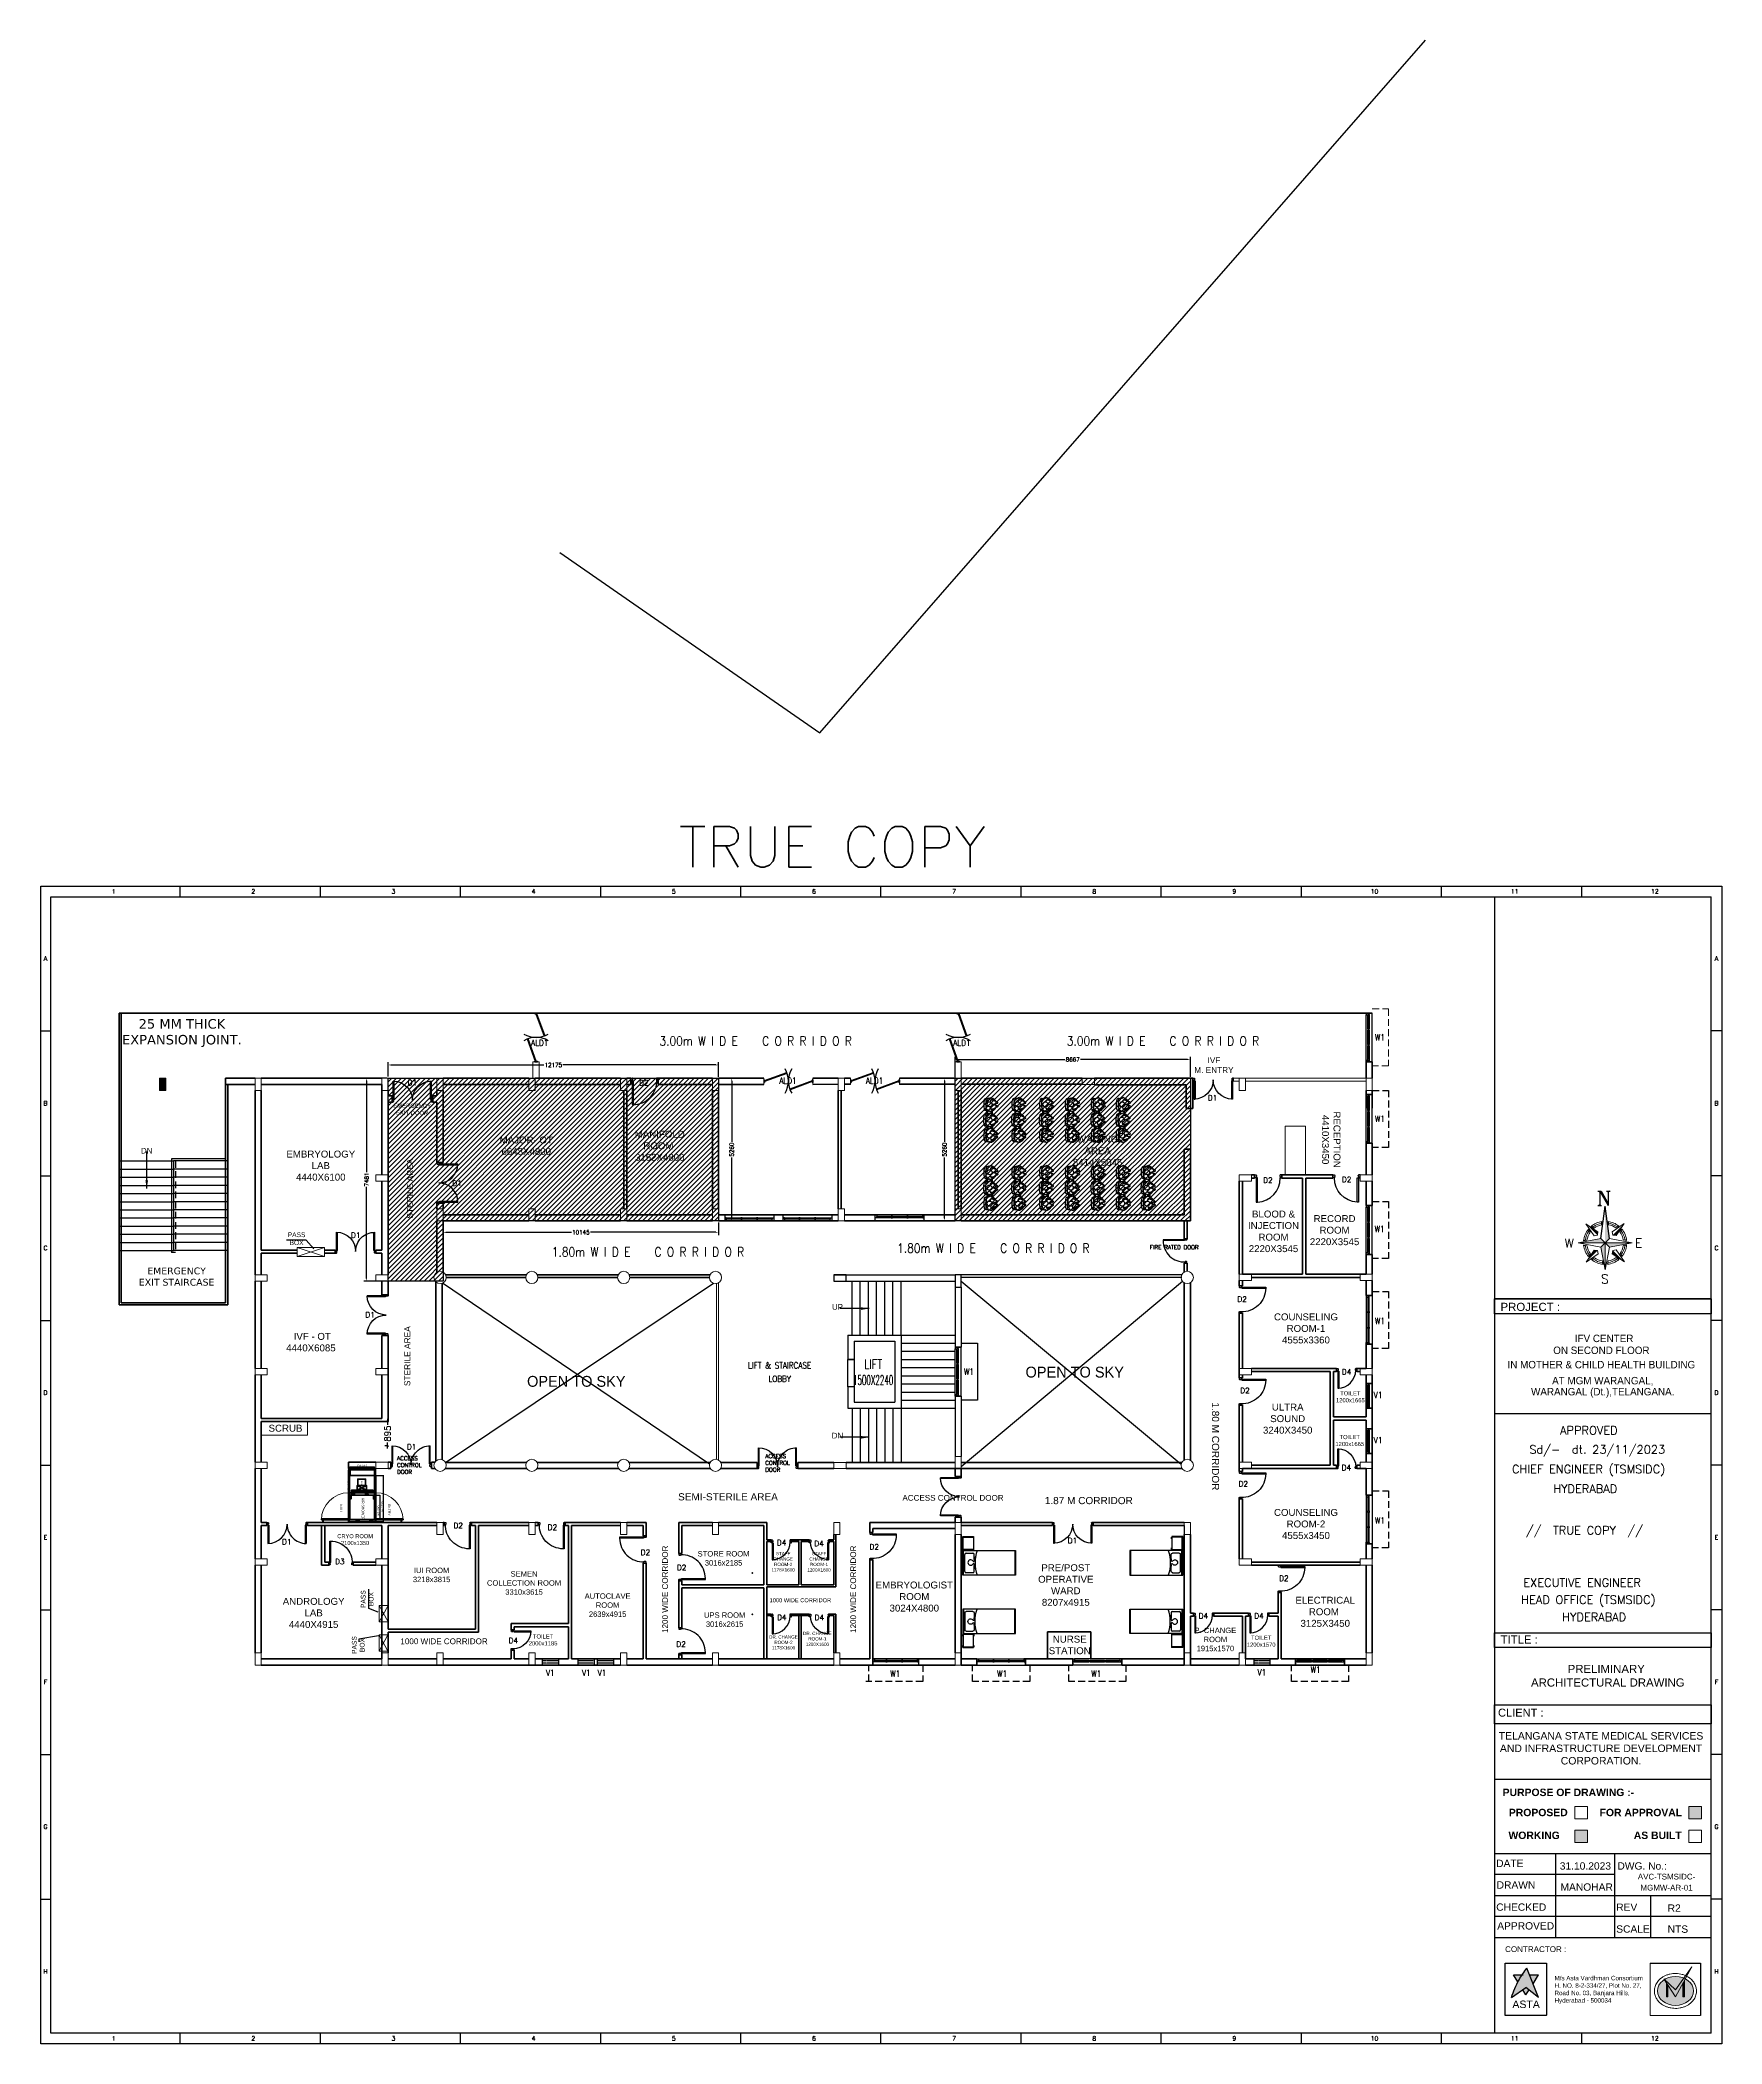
# Model space of a CAD drawing. Extents: x 2733443 to 3206532, y -1516114 to -1264405.
# Drawn here: x 2850657 to 2912603, y -1389320 to -1315515 of the extents above; entities that cross this region are included whole.
import ezdxf
from ezdxf.enums import TextEntityAlignment as Align

# ---------------------------------------------------------------- set-up
doc = ezdxf.new("R2010")
doc.units = 0
doc.header["$MEASUREMENT"] = 0
for name, pattern in [('1', [0, 0, 0]), ('DASHED', [0.75, 0.5, -0.25]), ('HIDDEN', [0.375, 0.25, -0.125])]:
    doc.linetypes.add(name, pattern=pattern)
doc.layers.get('0').update_dxf_attribs({"color": 250, "linetype": '1'})
for name, color, linetype, lineweight in [('0.0', 8, 'Continuous', 0), ('AIR SHOWER', 7, 'Continuous', 35), ('Column', 162, 'Continuous', 13), ('formate text', 8, 'Continuous', 0), ('WALL', 7, '1', 35), ('WIN', 151, 'Continuous', 9), ('windows', 4, 'Continuous', 0)]:
    doc.layers.add(name, color=color, linetype=linetype, lineweight=lineweight)
for name, color, linetype in [('ALD1', 7, 'Continuous'), ('Chajja', 7, 'DASHED'), ('DADO', 10, '1'), ('Dimensions', 10, '1'), ('DOOR', 40, 'Continuous'), ('FUR', 33, 'Continuous'), ('FURN', 31, 'Continuous'), ('furniture', 33, 'Continuous'), ('GRIDS', 2, 'Continuous'), ('HS', 251, '1'), ('Plan', 44, 'Continuous'), ('Railing', 34, '1'), ('stairscas', 7, 'Continuous'), ('TEXT', 5, '1'), ('TITLE', 7, 'Continuous'), ('V1', 7, 'Continuous'), ('Ventilator', 161, '1'), ('W1', 7, 'Continuous'), ('walls', 1, 'Continuous')]:
    doc.layers.add(name, color=color, linetype=linetype)
doc.styles.add('ARI', font='arial.ttf')
doc.styles.add('ARIAL', font='arial.ttf')
doc.styles.add('FORMATE', font='arialbd.ttf')
doc.styles.add('MSK', font='g13f12w.shx')
doc.styles.add('ROMANS', font='romans.shx')
doc.styles.add('ROMANT', font='romant.shx')
doc.styles.add('RT', font='romant.shx')
doc.styles.add('style3', font='arialbd.ttf')
doc.dimstyles.new('BIGDFD', dxfattribs={"dimtxt": 8, "dimasz": 4, "dimexe": 1, "dimexo": 2, "dimtad": 1, "dimlfac": 10, "dimtxsty": 'Standard', "dimcen": 2.5, "dimclrd": 5, "dimclre": 3, "dimclrt": 1, "dimadec": 0, "dimazin": 0, "dimtfac": 1, "dimtmove": 0, "dimatfit": 3, "dimfxl": 1, "dimarcsym": 0})
doc.dimstyles.new('BIGDFD$0', dxfattribs={"dimtxt": 8, "dimasz": 4, "dimexe": 1, "dimexo": 2, "dimtad": 1, "dimlfac": 10, "dimtxsty": 'Standard', "dimcen": 2.5, "dimclrd": 5, "dimclre": 3, "dimclrt": 1, "dimadec": 0, "dimazin": 0, "dimtfac": 1, "dimtmove": 0, "dimatfit": 3, "dimfxl": 1, "dimarcsym": 0})
doc.dimstyles.new('Measurements', dxfattribs={"dimscale": 0, "dimtxt": 150, "dimasz": 100, "dimexe": 100, "dimexo": 50, "dimgap": 25, "dimtad": 0, "dimdec": 0, "dimzin": 0, "dimdsep": 46, "dimtxsty": 'ROMANS', "dimcen": 10, "dimdle": 100, "dimclrd": 256, "dimclre": 256, "dimclrt": 5, "dimadec": 0, "dimazin": 0, "dimtfac": 1, "dimtdec": 0, "dimtofl": 0, "dimtmove": 1, "dimatfit": 3, "dimfxl": 1, "dimfrac": 2, "dimtolj": 1, "dimtzin": 0, "dimarcsym": 0})
doc.dimstyles.new('MM', dxfattribs={"dimscale": 0, "dimtxt": 230, "dimasz": 60, "dimexe": 100, "dimexo": 0.0625, "dimgap": 25, "dimtad": 0, "dimdec": 0, "dimzin": 0, "dimdsep": 46, "dimtxsty": 'ROMANS', "dimblk": 'OBLIQUE', "dimcen": 0.09, "dimdle": 100, "dimclrd": 5, "dimclre": 5, "dimclrt": 6, "dimadec": 0, "dimazin": 0, "dimtfac": 1, "dimtdec": 0, "dimtofl": 0, "dimtmove": 1, "dimatfit": 3, "dimfxl": 1, "dimfrac": 2, "dimtolj": 1, "dimtzin": 0, "dimarcsym": 0})
doc.dimstyles.new('TEXT', dxfattribs={"dimscale": 0, "dimtxt": 500, "dimasz": 100, "dimexe": 75, "dimexo": 100, "dimgap": 50, "dimtad": 0, "dimdec": 0, "dimzin": 0, "dimdsep": 46, "dimtxsty": 'ARIAL', "dimblk": 'OBLIQUE', "dimcen": 0.09, "dimdle": 100, "dimclrd": 256, "dimclre": 256, "dimclrt": 6, "dimadec": 0, "dimazin": 0, "dimtfac": 1, "dimtdec": 0, "dimtofl": 0, "dimtmove": 2, "dimatfit": 3, "dimfxl": 1, "dimfrac": 2, "dimtolj": 1, "dimtzin": 0, "dimarcsym": 0})

# ---------------------------------------------------------------- blocks, each defined once
blk = doc.blocks.new('21500')
at = {"layer": 'DOOR'}
for p, q in [((45, 100), (45, 770)), ((45, 770), (80, 770)), ((80, 100), (80, 770)), ((1420, 100), (1420, 770)), ((1455, 770), (1420, 770)), ((1455, 100), (1455, 770)), ((45, 100), (80, 100)), ((45, 0), (45, 2.5)), ((60, 15), (57.5, 15)), ((1455, 100), (1420, 100)), ((1440, 15), (1442.5, 15)), ((1455, 0), (1455, 2.5))]:
    blk.add_line(p, q, dxfattribs=at)
for points in [[(60, 65), (45, 65), (45, 100), (0, 100), (0, 0), (45, 0)], [(60, 15), (60, 65)], [(1440, 65), (1455, 65), (1455, 100), (1500, 100), (1500, 0), (1455, 0)], [(1440, 15), (1440, 65)]]:
    blk.add_lwpolyline(points, dxfattribs=at)
at = {"layer": 'DOOR', "color": 145}
for centre, start, end in [((45, 65), 0, 90), ((1455, 65), 90, 180)]:
    blk.add_arc(centre, 705, start, end, dxfattribs=at)
at = {"layer": 'DOOR'}
for centre, start, end in [((45, 15), 270, 0), ((1455, 15), 180, 270)]:
    blk.add_arc(centre, 12.5, start, end, dxfattribs=at)
blk = doc.blocks.new('_Oblique')
at = {"color": 0, "linetype": 'ByBlock', "lineweight": -2}
blk.add_line((-0.5, -0.5), (0.5, 0.5), dxfattribs=at)
blk = doc.blocks.new('6w')
at = {"layer": 'Plan'}
for p, q in [((-36, 9.2), (-36, 0)), ((36, 9.2), (36, 0))]:
    blk.add_line(p, q, dxfattribs=at)
at = {"layer": 'Plan', "color": 143}
for p, q in [((-36, 9.2), (36, 9.2)), ((-33.5, 2.5), (-12.5, 2.5)), ((-33.5, 0), (33.5, 0)), ((-31, 4), (-31.5, 4)), ((-31.5, 3.3), (-31.5, 4)), ((-31.5, 3.6), (-12.5, 3.6)), ((-31.5, 3.3), (-31, 3.3)), ((-31, 4.5), (-31, 4)), ((-31, 2.5), (-31, 3.3)), ((-10.5, 3.6), (10.5, 3.6)), ((-10.5, 2.5), (10.5, 2.5)), ((34, 4.5), (12.5, 4.5)), ((12.5, 3.6), (31.5, 3.6)), ((12.5, 2.5), (33.5, 2.5)), ((31, 4.5), (31, 4)), ((31, 4), (31.5, 4)), ((31.5, 3.3), (31, 3.3)), ((31, 2.5), (31, 3.3)), ((31.5, 4), (31.5, 3.3))]:
    blk.add_line(p, q, dxfattribs=at)
at = {"layer": 'Plan', "color": 40}
for p, q in [((-12.5, 2.5), (-12.5, 4.5)), ((-12.5, 4.5), (-10.5, 4.5)), ((-10.5, 2.5), (-12.5, 2.5)), ((-10.5, 2.5), (-10.5, 4.5)), ((10.5, 4.5), (12.5, 4.5)), ((10.5, 2.5), (10.5, 4.5)), ((12.5, 2.5), (10.5, 2.5)), ((12.5, 2.5), (12.5, 4.5))]:
    blk.add_line(p, q, dxfattribs=at)
for points in [[(-34, 4.5), (-36, 4.5), (-36, 0), (-33.5, 0), (-33.5, 2.5), (-34, 2.5), (-34, 4.5)], [(34, 4.5), (36, 4.5), (36, 0), (33.5, 0), (33.5, 2.5), (34, 2.5), (34, 4.5)]]:
    blk.add_lwpolyline(points, close=True, dxfattribs=at)
at = {"layer": 'Plan', "color": 143}
for points in [[(-12.5, 4.5), (-34, 4.5)], [(10.5, 4.5), (-10.5, 4.5)]]:
    blk.add_lwpolyline(points, dxfattribs=at)
blk = doc.blocks.new('Z$W@#5624')
at = {"layer": 'DOOR'}
for p, q in [((19, 470), (840, 769)), ((28, 446), (849, 745)), ((0, 400), (0, 499)), ((0, 499), (25, 499)), ((0, 400), (25, 400)), ((19, 470), (28, 446)), ((25, 400), (25, 499)), ((183, 529), (192, 506)), ((188, 518), (680, 697)), ((676, 709), (685, 685)), ((1770, 453), (949, 154)), ((1779, 429), (957, 130)), ((1113, 214), (1122, 190)), ((1610, 381), (1117, 202)), ((1614, 369), (1606, 393)), ((1779, 429), (1770, 453)), ((1798, 499), (1773, 499)), ((1773, 400), (1773, 499)), ((1798, 400), (1773, 400)), ((1798, 400), (1798, 499))]:
    blk.add_line(p, q, dxfattribs=at)
at = {"layer": 'DOOR', "color": 145}
for centre, start_param, end_param in [((0, 449), 2.617994, 3.665191), ((1798, 449), -0.523599, 0.523599)]:
    blk.add_ellipse(centre, major_axis=(-899, 0), ratio=1, start_param=start_param, end_param=end_param, dxfattribs=at)
blk = doc.blocks.new('A$C772B36EA')
at = {"layer": 'TITLE', "color": 5}
for p in [(-343, 338), (338, 343)]:
    blk.add_line(p, (0, 2877), dxfattribs=at)
at = {"layer": 'TITLE', "color": 8, "lineweight": 5}
for p, q in [((-287, 1418), (-252, 1683)), ((-287, 1418), (-252, 1683)), ((270, 1421), (233, 1686)), ((270, 1421), (233, 1686)), ((270, 1421), (233, 1686)), ((-343, 338), (-2128, 0)), ((-2128, 0), (0, 0)), ((0, 0), (-2128, 0)), ((-338, -343), (-2128, 0)), ((-1432, 209), (-1695, 156)), ((-566, 858), (-1516, 1493)), ((-866, 553), (-1516, 1493)), ((-1173, 847), (-1326, 1068)), ((-865, 1160), (-1088, 1309)), ((-606, 597), (-866, 553)), ((-606, 597), (-566, 858)), ((0, 0), (-343, 338)), ((-343, 338), (0, 0)), ((-338, -343), (0, 0)), ((0, 0), (-338, -343)), ((0, 0), (338, 343)), ((338, 343), (0, 0)), ((0, 0), (343, -338)), ((343, -338), (0, 0)), ((0, 0), (0, -2128)), ((0, -2128), (0, 0)), ((0, 0), (2128, 0)), ((2128, 0), (0, 0)), ((338, 343), (2128, 0)), ((343, -338), (2128, 0)), ((553, 866), (1493, 1516)), ((597, 606), (553, 866)), ((597, 606), (858, 566)), ((847, 1173), (1068, 1326)), ((858, 566), (1493, 1516)), ((1160, 865), (1309, 1088)), ((1428, 230), (1692, 182)), ((-1428, -230), (-1692, -182)), ((-858, -566), (-1493, -1516)), ((-553, -866), (-1493, -1516)), ((-1160, -865), (-1309, -1088)), ((-847, -1173), (-1068, -1326)), ((-597, -606), (-858, -566)), ((-597, -606), (-553, -866)), ((-338, -343), (0, -2128)), ((-209, -1432), (-156, -1695)), ((343, -338), (0, -2128)), ((230, -1428), (182, -1692)), ((606, -597), (566, -858)), ((566, -858), (1516, -1493)), ((606, -597), (866, -553)), ((865, -1160), (1088, -1309)), ((866, -553), (1516, -1493)), ((1173, -847), (1326, -1068)), ((1432, -209), (1695, -156))]:
    blk.add_line(p, q, dxfattribs=at)
for radius, start, end in [(1702, 98.52692, 129.72625), (1702, 51.14269, 82.1348), (1702, 141.14269, 174.72625), (1575, 144.16121, 171.70773), (1447, 144.16121, 171.70773), (1575, 99.85136, 126.70773), (1447, 101.42181, 126.70773), (1575, 54.16121, 80.81434), (1447, 54.16121, 79.24868), (1447, 9.16121, 36.70773), (1575, 9.16121, 36.70773), (1702, 6.14269, 39.72625), (1702, 186.14269, 219.72625), (1575, 189.16121, 216.70773), (1447, 189.16121, 216.70773), (1702, 231.14269, 264.72625), (1575, 234.16121, 261.70773), (1447, 234.16121, 261.70773), (1702, 276.14269, 309.72625), (1447, 279.1612, 306.70773), (1575, 279.1612, 306.70773), (1447, 324.16121, 351.70773), (1575, 324.16121, 351.70773), (1702, 321.14269, 354.72625)]:
    blk.add_arc((0, 0), radius, start, end, dxfattribs=at)
for points in [[(-252, 1683), (-340, 1668), (-287, 1418)], [(233, 1686), (320, 1672), (270, 1421)], [(-2128, 0), (-343, 338), (0, 0)], [(-1684, 245), (-1695, 156), (-1432, 209)], [(-1516, 1493), (-566, 858), (-606, 597)], [(-1326, 1068), (-1380, 997), (-1173, 847)], [(-1088, 1309), (-1017, 1365), (-865, 1160)], [(0, -2128), (-338, -343), (0, 0)], [(2128, 0), (343, -338), (0, 0)], [(1493, 1516), (858, 566), (597, 606)], [(1068, 1326), (997, 1380), (847, 1173)], [(1309, 1088), (1365, 1017), (1160, 865)], [(1680, 271), (1692, 182), (1428, 230)], [(-1680, -271), (-1692, -182), (-1428, -230)], [(-1493, -1516), (-858, -566), (-597, -606)], [(-1309, -1088), (-1365, -1017), (-1160, -865)], [(-1068, -1326), (-997, -1380), (-847, -1173)], [(-245, -1684), (-156, -1695), (-209, -1432)], [(271, -1680), (182, -1692), (230, -1428)], [(1516, -1493), (566, -858), (606, -597)], [(1088, -1309), (1017, -1365), (865, -1160)], [(1326, -1068), (1380, -997), (1173, -847)], [(1684, -245), (1695, -156), (1432, -209)]]:
    blk.add_solid(points, dxfattribs=at)
at = {"layer": 'TITLE', "color": 5}
blk.add_solid([(0, 2877), (338, 343), (0, 0)], dxfattribs=at)
blk = doc.blocks.new('A$C1BA14061')
at = {"layer": 'TITLE', "color": 7}
for p, q in [((0, 0), (203982, 0)), ((0, -140464), (0, 0)), ((16920, -1290), (16920, 0)), ((33925, -1290), (33925, 0)), ((50931, -1290), (50931, 0)), ((67937, -1290), (67937, 0)), ((84942, -1290), (84942, 0)), ((101948, -1290), (101948, 0)), ((118954, -1290), (118954, 0)), ((135959, -1290), (135959, 0)), ((152965, -1290), (152965, 0)), ((169971, -1290), (169971, 0)), ((186976, -1290), (186976, 0)), ((203982, 0), (203982, -140464)), ((203982, -17558), (202692, -17558)), ((203982, -35116), (202692, -35116)), ((203982, -52674), (202692, -52674)), ((203982, -70232), (202692, -70232)), ((203982, -87790), (202692, -87790)), ((203982, -105348), (202692, -105348)), ((203982, -122906), (202692, -122906)), ((203982, -140464), (0, -140464))]:
    blk.add_line(p, q, dxfattribs=at)
at = {"layer": 'TITLE'}
for p, q in [((1204, -1290), (202692, -1290)), ((1204, -139174), (1204, -1290)), ((202692, -139174), (202692, -1290)), ((202692, -139174), (1204, -139174))]:
    blk.add_line(p, q, dxfattribs=at)
at = {"layer": 'TITLE', "color": 0}
for p, q in [((-86, -17558), (1204, -17558)), ((-86, -35116), (1204, -35116)), ((-86, -52674), (1204, -52674)), ((-86, -70232), (1204, -70232)), ((0, -87790), (1204, -87790)), ((-86, -105348), (1204, -105348)), ((-86, -122906), (1204, -122906)), ((16920, -140464), (16920, -139174)), ((33925, -140464), (33925, -139174)), ((50931, -140464), (50931, -139174)), ((67937, -140464), (67937, -139174)), ((84942, -140464), (84942, -139174)), ((101948, -140464), (101948, -139174)), ((118954, -140464), (118954, -139174)), ((135959, -140464), (135959, -139174)), ((152965, -140464), (152965, -139174)), ((169971, -140464), (169971, -139174)), ((186976, -140464), (186976, -139174))]:
    blk.add_line(p, q, dxfattribs=at)
at = {"layer": 'TITLE', "color": 7, "style": 'ROMANS', "width": 1}
for s, height, p in [('1', 535, (8852, -626)), ('2', 535, (25785, -626)), ('3', 535, (42791, -626)), ('4', 535, (59796, -626)), ('5', 535, (76802, -626)), ('6', 535, (93808, -626)), ('7', 535, (110813, -626)), ('8', 535, (127819, -626)), ('9', 535, (144825, -626)), ('10', 534.7, (161831, -626)), ('11', 534.7, (178836, -626)), ('12', 534.7, (195842, -626)), ('A', 535, (203324, -8765)), ('B', 535, (203324, -26323)), ('C', 535, (203324, -43881)), ('D', 535, (203324, -61439)), ('E', 535, (203324, -78997)), ('F', 535, (203324, -96555)), ('G', 535, (203324, -114113)), ('H', 535, (203324, -131671))]:
    blk.add_text(s, height=height, dxfattribs=at).set_placement(p, align=Align.MIDDLE)
at = {"layer": 'TITLE', "color": 0, "style": 'ROMANS', "width": 1}
for s, height, p in [('A', 535, (573, -8765)), ('B', 535, (573, -26323)), ('C', 535, (573, -43881)), ('D', 535, (573, -61439)), ('E', 535, (573, -78997)), ('F', 535, (573, -96555)), ('G', 535, (573, -114113)), ('H', 535, (573, -131671)), ('1', 535, (8852, -139799)), ('2', 535, (25785, -139799)), ('3', 535, (42791, -139799)), ('4', 535, (59796, -139799)), ('5', 535, (76802, -139799)), ('6', 535, (93808, -139799)), ('7', 535, (110813, -139799)), ('8', 535, (127819, -139799)), ('9', 535, (144825, -139799)), ('10', 534.7, (161831, -139799)), ('11', 534.7, (178836, -139799)), ('12', 534.7, (195842, -139799))]:
    blk.add_text(s, height=height, dxfattribs=at).set_placement(p, align=Align.MIDDLE)
blk = doc.blocks.new('A$C19B8274B')
at = {"layer": 'DOOR'}
for p, q in [((-45, 925), (-80, 925)), ((-80, 50), (-80, 925)), ((-45, 50), (-45, 925)), ((-45, 50), (-80, 50)), ((-955, -50), (-955, -47.5)), ((-940, -35), (-942.5, -35)), ((-60, -35), (-57.5, -35)), ((-45, -50), (-45, -47.5))]:
    blk.add_line(p, q, dxfattribs=at)
for points in [[(-940, 15), (-955, 15), (-955, 50), (-1000, 50), (-1000, -50), (-955, -50)], [(-940, -35), (-940, 15)], [(-60, 15), (-45, 15), (-45, 50), (0, 50), (0, -50), (-45, -50)], [(-60, -35), (-60, 15)]]:
    blk.add_lwpolyline(points, dxfattribs=at)
at = {"layer": 'DOOR', "color": 145}
blk.add_arc((-80, 50), 875, 90, 182.292443, dxfattribs=at)
at = {"layer": 'DOOR'}
for centre, start, end in [((-955, -35), 270, 0), ((-45, -35), 180, 270)]:
    blk.add_arc(centre, 12.5, start, end, dxfattribs=at)
blk = doc.blocks.new('A$C5E6D2A54')
at = {"layer": 'furniture'}
for p, q in [((-442, 400), (-1342, 400)), ((-1342, 400), (-1342, -1550)), ((-442, 370), (-1342, 370)), ((-1254, 270), (-1254, 22)), ((-580, 319), (-1205, 319)), ((-531, 22), (-531, 270)), ((-442, -1550), (-442, 400)), ((-1010, -27), (-1205, -27)), ((-580, -27), (-796, -27)), ((-1342, -1520), (-442, -1520)), ((-1342, -1550), (-442, -1550))]:
    blk.add_line(p, q, dxfattribs=at)
at = {"layer": 'furniture', "extrusion": (0, 0, -1)}
for centre, major_axis, ratio, start_param, end_param in [((-1205, 270), (34.8, 34.8), 1, 3.926991, 5.497787), ((-1205, 22), (-34.8, 34.8), 1, 3.926991, 5.497787), ((-903, 107), (99, 0), 0.994805, 2.082243, 7.342535), ((-971, -1), (-3.7, 29), 1, 0.827079, 3.777674), ((-836, -1), (3.5, 29), 1, 2.514084, 5.464678), ((-580, 270), (-34.8, 34.8), 1, 0.785398, 2.356194), ((-580, 22), (34.8, 34.8), 1, 0.785398, 2.356194), ((-892, -1416), (0, 1357), 0.999449, -0.338206, 0.338206), ((-995, -243), (-153, 153), 1, 0.057548, 0.834547), ((-812, -243), (69, 205), 0.993949, -0.370916, 0.370916)]:
    blk.add_ellipse(centre, major_axis=major_axis, ratio=ratio, start_param=start_param, end_param=end_param, dxfattribs=at)
blk = doc.blocks.new('A$C258329DF')
at = {"layer": 'furniture'}
for p, q in [((242, 428), (742, 428)), ((242, 28), (242, 428)), ((742, 28), (242, 28)), ((260, 440), (260, 428)), ((320, 440), (260, 440)), ((260, 16), (260, 28)), ((320, 16), (260, 16)), ((261, 48), (261, 428)), ((722, 48), (261, 48)), ((320, 440), (320, 428)), ((320, 16), (320, 28)), ((661, 440), (661, 428)), ((721, 440), (661, 440)), ((661, 16), (661, 28)), ((721, 16), (661, 16)), ((721, 440), (721, 428)), ((721, 16), (721, 28)), ((722, 428), (722, 48)), ((742, 428), (742, 28))]:
    blk.add_line(p, q, dxfattribs=at)
for centre, start, end in [((290, 354), 71.07536, 108.92464), ((290, 102), 251.07536, 288.92464), ((691, 354), 71.07536, 108.92464), ((691, 102), 251.07536, 288.92464)]:
    blk.add_arc(centre, 91.1, start, end, dxfattribs=at)
blk = doc.blocks.new('A$C45A5314D')
at = {"layer": 'furniture', "ltscale": 0.75, "rotation": 270}
blk.add_blockref('A$C258329DF', (-1978, 1209), dxfattribs=at)
at = {"layer": 'furniture', "color": 233, "xscale": -1, "rotation": 90}
blk.add_blockref('A$C5E6D2A54', (-1550, -892), dxfattribs=at)
blk = doc.blocks.new('750')
at = {"layer": 'DOOR'}
for p, q in [((-50, 705), (-47.5, 705)), ((-50, 45), (-47.5, 45)), ((-35, 690), (-35, 692.5)), ((-35, 60), (-35, 57.5)), ((50, 45), (50, 80)), ((50, 80), (675, 80)), ((50, 45), (675, 45)), ((675, 45), (675, 80))]:
    blk.add_line(p, q, dxfattribs=at)
for points in [[(15, 690), (15, 705), (50, 705), (50, 750), (-50, 750), (-50, 705)], [(15, 60), (15, 45), (50, 45), (50, 0), (-50, 0), (-50, 45)], [(-35, 690), (15, 690)], [(-35, 60), (15, 60)]]:
    blk.add_lwpolyline(points, dxfattribs=at)
for centre, start, end in [((-35, 705), 180, 270), ((-35, 45), 90, 180)]:
    blk.add_arc(centre, 12.5, start, end, dxfattribs=at)
at = {"layer": 'DOOR', "color": 145}
blk.add_arc((15, 45), 660, 0, 90, dxfattribs=at)
blk = doc.blocks.new('A$C7C0069F8')
at = {"layer": 'Plan'}
for p, q in [((230, 900), (0, 900)), ((0, 900), (0, 837)), ((112, 900), (0, 900)), ((0, 837), (62, 837)), ((62, 850), (112, 850)), ((62, 837), (62, 850)), ((112, 850), (112, 900)), ((112, 850), (112, 850)), ((0, 62), (62, 62)), ((0, 0), (0, 62)), ((62, 62), (62, 50)), ((62, 50), (112, 50)), ((112, 50), (112, 50)), ((112, 50), (112, 0)), ((230, 0), (0, 0)), ((112, 0), (0, 0))]:
    blk.add_line(p, q, dxfattribs=at)
at = {"layer": 'Plan', "color": 143}
for p, q in [((0, 62), (0, 837)), ((62, 62), (62, 837)), ((62, 800), (81, 800)), ((81, 812), (81, 800)), ((100, 812), (81, 812)), ((90, 87), (90, 812)), ((100, 800), (100, 812)), ((112, 800), (100, 800)), ((112, 850), (112, 50)), ((230, 0), (230, 900)), ((62, 100), (81, 100)), ((81, 87), (81, 100)), ((81, 87), (100, 87)), ((112, 100), (100, 100)), ((100, 100), (100, 87))]:
    blk.add_line(p, q, dxfattribs=at)
blk = doc.blocks.new('A$C718A0427')
at = {"layer": 'FURN', "color": 8}
for p, q in [((5, 278), (0, 248)), ((3, 235), (66, 144)), ((16, 299), (7, 285)), ((18, 330), (19, 309)), ((33, 419), (33, 357)), ((66, 144), (83, 123)), ((71, 228), (107, 150)), ((119, 419), (76, 385)), ((92, 261), (77, 249)), ((83, 123), (91, 118)), ((170, 271), (92, 261)), ((93, 115), (93, 109)), ((97, 102), (127, 82)), ((107, 150), (112, 136)), ((112, 136), (114, 127)), ((120, 105), (127, 100)), ((123, 93), (120, 105)), ((132, 86), (123, 93)), ((196, 434), (127, 423)), ((131, 101), (127, 111)), ((127, 100), (130, 99)), ((130, 99), (131, 101)), ((221, 433), (196, 434)), ((248, 438), (225, 433)), ((225, 102), (289, 102)), ((314, 425), (248, 438)), ((403, 426), (318, 425)), ((384, 109), (380, 99)), ((390, 93), (382, 86)), ((384, 98), (389, 103)), ((387, 82), (417, 102)), ((389, 103), (394, 107)), ((393, 103), (390, 93)), ((398, 279), (437, 249)), ((407, 150), (402, 136)), ((442, 228), (407, 150)), ((478, 363), (415, 421)), ((420, 109), (421, 115)), ((423, 118), (431, 123)), ((431, 123), (448, 144)), ((448, 144), (511, 235)), ((499, 334), (478, 363)), ((481, 423), (481, 359)), ((600, 403), (481, 403)), ((600, 370), (481, 370)), ((599, 203), (489, 203)), ((500, 302), (502, 322)), ((508, 282), (500, 302)), ((514, 248), (508, 282)), ((583, 235), (511, 235)), ((567, 258), (572, 292)), ((632, 155), (570, 245)), ((572, 292), (580, 312)), ((580, 312), (578, 332)), ((582, 344), (603, 373)), ((600, 433), (600, 369)), ((603, 373), (666, 431)), ((650, 133), (632, 155)), ((638, 238), (674, 160)), ((683, 289), (643, 259)), ((658, 128), (650, 133)), ((660, 119), (660, 125)), ((694, 92), (664, 112)), ((674, 160), (679, 146)), ((678, 436), (763, 435)), ((692, 113), (686, 117)), ((687, 113), (690, 103)), ((690, 103), (699, 96)), ((697, 108), (692, 113)), ((696, 119), (701, 109)), ((766, 435), (832, 448)), ((856, 112), (792, 112)), ((832, 448), (856, 443)), ((860, 443), (884, 444)), ((884, 444), (953, 433)), ((911, 281), (989, 271)), ((949, 96), (957, 103)), ((950, 111), (954, 121)), ((951, 109), (950, 111)), ((954, 110), (951, 109)), ((961, 115), (954, 110)), ((984, 112), (954, 92)), ((957, 103), (961, 115)), ((961, 429), (1004, 395)), ((969, 146), (967, 137)), ((974, 160), (969, 146)), ((1009, 238), (974, 160)), ((988, 125), (987, 119)), ((989, 271), (1004, 259)), ((998, 133), (990, 128)), ((1015, 155), (998, 133)), ((1078, 245), (1015, 155)), ((1048, 429), (1048, 367)), ((1048, 403), (1167, 403)), ((1048, 370), (1167, 370)), ((1049, 203), (1158, 203)), ((1063, 340), (1062, 319)), ((1065, 309), (1073, 295)), ((1071, 235), (1137, 235)), ((1076, 288), (1081, 258)), ((1134, 248), (1139, 282)), ((1199, 144), (1137, 235)), ((1139, 282), (1147, 302)), ((1147, 302), (1145, 322)), ((1149, 334), (1170, 363)), ((1167, 423), (1167, 359)), ((1170, 363), (1233, 421)), ((1217, 123), (1199, 144)), ((1205, 228), (1241, 150)), ((1250, 279), (1210, 249)), ((1225, 118), (1217, 123)), ((1227, 109), (1227, 115)), ((1261, 82), (1231, 102)), ((1241, 150), (1246, 136)), ((1245, 426), (1329, 425)), ((1259, 103), (1253, 107)), ((1254, 103), (1257, 93)), ((1257, 93), (1265, 86)), ((1264, 98), (1259, 103)), ((1263, 109), (1268, 99)), ((1333, 425), (1399, 438)), ((1423, 102), (1359, 102)), ((1399, 438), (1422, 433)), ((1427, 433), (1451, 434)), ((1451, 434), (1520, 423)), ((1478, 271), (1556, 261)), ((1516, 101), (1521, 111)), ((1518, 99), (1516, 101)), ((1516, 86), (1524, 93)), ((1521, 100), (1518, 99)), ((1528, 105), (1521, 100)), ((1551, 102), (1521, 82)), ((1524, 93), (1528, 105)), ((1528, 419), (1571, 385)), ((1536, 136), (1534, 127)), ((1541, 150), (1536, 136)), ((1576, 228), (1541, 150)), ((1555, 115), (1554, 109)), ((1556, 261), (1571, 249)), ((1565, 123), (1556, 118)), ((1582, 144), (1565, 123)), ((1645, 235), (1582, 144)), ((1615, 419), (1615, 357)), ((1630, 330), (1629, 309)), ((1632, 299), (1640, 285)), ((1643, 278), (1648, 248))]:
    blk.add_line(p, q, dxfattribs=at)
for points in [[(111, 138), (112, 153), (96, 222), (98, 260)], [(415, 266), (418, 222), (402, 153), (403, 138)], [(665, 276), (662, 232), (679, 163), (678, 148)], [(969, 148), (969, 163), (985, 232), (983, 270)], [(1232, 266), (1229, 222), (1246, 153), (1245, 138)], [(1536, 138), (1535, 153), (1552, 222), (1550, 260)]]:
    blk.add_lwpolyline(points, dxfattribs=at)
for points in [[(384, 82), (363, 59, -0.259848), (357, 57), (301, 66, -0.302547), (296, 71), (283, 128), (266, 180), (255, 193), (247, 180), (231, 128), (218, 71, -0.302547), (212, 66), (157, 57, -0.259848), (151, 59), (130, 82)], [(697, 92), (718, 69, 0.259848), (724, 67), (779, 76, 0.302547), (785, 81), (798, 138), (814, 190), (826, 203), (833, 190), (850, 138), (863, 81, 0.302547), (868, 76), (923, 67, 0.259848), (930, 69), (950, 92)], [(1264, 82), (1285, 59, 0.259848), (1291, 57), (1346, 66, 0.302547), (1352, 71), (1365, 128), (1381, 180), (1393, 193), (1400, 180), (1417, 128), (1430, 71, 0.302547), (1435, 66), (1490, 57, 0.259848), (1497, 59), (1517, 82)]]:
    blk.add_lwpolyline(points, format="xyb", dxfattribs=at)
for points in [[(306, 5, 0.28165), (326, 3, 0.281432), (363, 59, -0.259848), (357, 57), (301, 66, -0.302547), (296, 71, 0.254294)], [(775, 15, -0.28165), (755, 13, -0.281432), (718, 69, 0.259848), (724, 67), (779, 76, 0.302547), (785, 81, -0.254294)], [(1342, 5, -0.28165), (1322, 3, -0.281432), (1285, 59, 0.259848), (1291, 57), (1346, 66, 0.302547), (1352, 71, -0.254294)]]:
    blk.add_lwpolyline(points, format="xyb", close=True, dxfattribs=at)
for centre, radius, start, end in [((17, 245), 17.5, 170.84815, 214.75223), ((22, 276), 17.5, 148.02464, 170.84815), ((1, 308), 17.5, 328.02464, 2.85908), ((97, 303), 84.1, 104.4561, 161.46269), ((138, 419), 106, 151.03012, 180), ((138, 208), 106, 190.18468, 244.55926), ((82, 465), 36.6, 105.63896, 285.63897), ((87, 235), 17.5, 127.60088, 204.48751), ((239, -97), 620, 88.37526, 105.63897), ((89, 115), 3.85, 3.56151, 58.36725), ((239, -97), 547, 88.15806, 105.63897), ((102, 109), 8.38, 183.56151, 235.75323), ((106, 108), 20.4, 6.90921, 68.38711), ((130, 405), 17.5, 99.3001, 128.6806), ((128, 86), 4.21, 251.38574, 341.41915), ((130, 85), 1.82, 341.41915, 51.44695), ((220, 61), 70, 181.27331, 239.46406), ((275, 307), 111, 141.31111, 195.54285), ((268, 306), 105, 195.54285, 253.97185), ((190, 19), 19.3, 254.36324, 317.28276), ((247, 330), 75.4, 33.31223, 141.31111), ((157, 50), 64.2, 317.32958, 18.89776), ((222, 450), 17.5, 267.13547, 281.89725), ((257, 265), 62.5, 253.97185, 8.05093), ((274, -97), 620, 74.36103, 91.62474), ((274, -97), 547, 74.36103, 91.84194), ((223, 314), 104, 337.14969, 33.31223), ((318, 442), 17.5, 258.89823, 270.81906), ((316, 448), 179, 271.18069, 291.4261), ((384, 102), 5.12, 218.41805, 239.29465), ((387, 265), 17.5, 52.39912, 111.4261), ((382, 100), 2.26, 239.29465, 315.0334), ((383, 85), 1.82, 128.55305, 198.58085), ((386, 86), 4.21, 198.58085, 288.61426), ((405, 107), 20.9, 103.98884, 173.53885), ((390, 105), 4.3, 322.46369, 18.41492), ((394, 133), 8.61, 315.43504, 18.17835), ((403, 408), 17.5, 47.31606, 90.81906), ((412, 109), 8.38, 304.24677, 356.43849), ((375, 208), 106, 295.44074, 349.81532), ((425, 115), 3.85, 121.63275, 176.43849), ((432, 465), 36.6, 254.36103, 74.36104), ((427, 235), 17.5, 335.51249, 52.39912), ((375, 419), 106, 0, 28.96988), ((485, 324), 17.5, 354.29363, 36.13788), ((496, 245), 17.5, 325.24777, 9.15185), ((584, 255), 17.5, 170.84815, 214.75223), ((596, 334), 17.5, 143.86212, 185.70637), ((705, 429), 106, 151.03012, 180), ((705, 218), 106, 190.18468, 244.55926), ((649, 475), 36.6, 105.63896, 285.63897), ((654, 245), 17.5, 127.60088, 204.48751), ((806, -87), 620, 88.37526, 105.63897), ((656, 125), 3.85, 3.56151, 58.36725), ((806, -87), 547, 88.15806, 105.63897), ((669, 119), 8.38, 183.56151, 235.75323), ((678, 418), 17.5, 89.18094, 132.68394), ((687, 143), 8.61, 161.82165, 224.56496), ((676, 117), 20.9, 6.46115, 76.01116), ((693, 275), 17.5, 68.5739, 127.60088), ((691, 115), 4.3, 161.58508, 217.53631), ((695, 96), 4.21, 251.38574, 341.41915), ((698, 110), 2.26, 224.9666, 300.70535), ((697, 95), 1.82, 341.41915, 51.44695), ((765, 458), 179, 248.5739, 268.81931), ((697, 112), 5.12, 300.70535, 321.58195), ((857, 324), 104, 146.68777, 202.85031), ((824, 275), 62.5, 171.94907, 286.02815), ((763, 452), 17.5, 269.18094, 281.10177), ((834, 340), 75.4, 38.68889, 146.68777), ((841, -87), 620, 74.36103, 91.62474), ((841, -87), 547, 74.36103, 91.84194), ((812, 316), 105, 286.02815, 344.45715), ((859, 460), 17.5, 258.10275, 272.86453), ((924, 60), 64.2, 161.10224, 222.67042), ((891, 29), 19.3, 222.71724, 285.63676), ((806, 317), 111, 344.45715, 38.68889), ((860, 71), 70, 300.53594, 358.72669), ((950, 95), 1.82, 128.55305, 198.58085), ((952, 96), 4.21, 198.58085, 288.61426), ((950, 416), 17.5, 51.3194, 80.6999), ((974, 118), 20.4, 111.61289, 173.09079), ((979, 119), 8.38, 304.24677, 356.43849), ((942, 218), 106, 295.44074, 349.81532), ((992, 125), 3.85, 121.63275, 176.43849), ((999, 475), 36.6, 254.36103, 74.36104), ((983, 313), 84.1, 18.53731, 75.5439), ((993, 245), 17.5, 335.51249, 52.39912), ((942, 429), 106, 0, 28.96988), ((1079, 318), 17.5, 177.14092, 211.97536), ((1058, 286), 17.5, 9.15185, 31.97536), ((1063, 255), 17.5, 325.24777, 9.15185), ((1151, 245), 17.5, 170.84815, 214.75223), ((1163, 324), 17.5, 143.86212, 185.70637), ((1272, 419), 106, 151.03012, 180), ((1272, 208), 106, 190.18468, 244.55926), ((1216, 465), 36.6, 105.63896, 285.63897), ((1221, 235), 17.5, 127.60088, 204.48751), ((1373, -97), 620, 88.37526, 105.63897), ((1223, 115), 3.85, 3.56151, 58.36725), ((1373, -97), 547, 88.15806, 105.63897), ((1235, 109), 8.38, 183.56151, 235.75323), ((1245, 408), 17.5, 89.18094, 132.68394), ((1254, 133), 8.61, 161.82165, 224.56496), ((1243, 107), 20.9, 6.46115, 76.01116), ((1260, 265), 17.5, 68.5739, 127.60088), ((1257, 105), 4.3, 161.58508, 217.53631), ((1262, 86), 4.21, 251.38574, 341.41915), ((1265, 100), 2.26, 224.9666, 300.70535), ((1264, 85), 1.82, 341.41915, 51.44695), ((1264, 102), 5.12, 300.70535, 321.58195), ((1332, 448), 179, 248.5739, 268.81931), ((1424, 314), 104, 146.68777, 202.85031), ((1391, 265), 62.5, 171.94907, 286.02815), ((1330, 442), 17.5, 269.18094, 281.10177), ((1401, 330), 75.4, 38.68889, 146.68777), ((1408, -97), 620, 74.36103, 91.62474), ((1408, -97), 547, 74.36103, 91.84194), ((1379, 306), 105, 286.02815, 344.45715), ((1426, 450), 17.5, 258.10275, 272.86453), ((1491, 50), 64.2, 161.10224, 222.67042), ((1458, 19), 19.3, 222.71724, 285.63676), ((1373, 307), 111, 344.45715, 38.68889), ((1427, 61), 70, 300.53594, 358.72669), ((1517, 85), 1.82, 128.55305, 198.58085), ((1519, 86), 4.21, 198.58085, 288.61426), ((1517, 405), 17.5, 51.3194, 80.6999), ((1541, 108), 20.4, 111.61289, 173.09079), ((1546, 109), 8.38, 304.24677, 356.43849), ((1509, 208), 106, 295.44074, 349.81532), ((1559, 115), 3.85, 121.63275, 176.43849), ((1566, 465), 36.6, 254.36103, 74.36104), ((1550, 303), 84.1, 18.53731, 75.5439), ((1560, 235), 17.5, 335.51249, 52.39912), ((1509, 419), 106, 0, 28.96988), ((1646, 308), 17.5, 177.14092, 211.97536), ((1625, 276), 17.5, 9.15185, 31.97536), ((1630, 245), 17.5, 325.24777, 9.15185)]:
    blk.add_arc(centre, radius, start, end, dxfattribs=at)
blk = doc.blocks.new('Z$W@#1841')
at = {"layer": 'DOOR', "color": 32}
for p, q in [((-306, -199), (-362, -199)), ((-362, -199), (-362, -310)), ((-362, -310), (-306, -310)), ((-306, -255), (-306, -199)), ((-291, -255), (-306, -255)), ((-306, -310), (-306, -307)), ((-291, -295), (-294, -295)), ((-291, -295), (-291, -255)), ((568, -295), (568, -255)), ((568, -255), (583, -255)), ((568, -295), (571, -295)), ((583, -255), (583, -199)), ((583, -199), (638, -199)), ((583, -310), (583, -307)), ((638, -310), (583, -310)), ((638, -199), (638, -310))]:
    blk.add_line(p, q, dxfattribs=at)
blk.add_lwpolyline([(527, 691), (527, -199), (583, -199), (583, 691)], close=True, dxfattribs=at)
at = {"layer": 'DOOR', "color": 145}
blk.add_arc((567, -182), 873, 92.61772, 181.11293, dxfattribs=at)
at = {"layer": 'DOOR', "color": 32}
for centre, start, end in [((-306, -295), 270, 0), ((583, -295), 180, 270)]:
    blk.add_arc(centre, 12.5, start, end, dxfattribs=at)
blk = doc.blocks.new('ddoor')
at = {"layer": 'DOOR', "lineweight": 25}
for p, q in [((50, 0), (-50, 0)), ((-50, 0), (-50, -45)), ((50, -45), (50, 0)), ((-50, -45), (-47, -45)), ((-35, -60), (-35, -57)), ((-35, -60), (15, -60)), ((15, -60), (15, -45)), ((15, -45), (50, -45)), ((50, -45), (720, -45)), ((50, -45), (50, -80)), ((50, -80), (720, -80)), ((-50, -1500), (-50, -1455)), ((-50, -1455), (-47, -1455)), ((-35, -1440), (-35, -1442)), ((-35, -1440), (15, -1440)), ((15, -1440), (15, -1455)), ((15, -1455), (50, -1455)), ((50, -1420), (720, -1420)), ((50, -1455), (50, -1420)), ((50, -1455), (720, -1455)), ((50, -1455), (50, -1500)), ((50, -1500), (-50, -1500)), ((50, -1500), (-50, -1500))]:
    blk.add_line(p, q, dxfattribs=at)
for centre, start, end in [((-35, -45), 180, 270), ((-35, -1455), 90, 180)]:
    blk.add_arc(centre, 12.5, start, end, dxfattribs=at)
at = {"layer": 'DOOR', "color": 146, "lineweight": 25, "true_color": 0x105689}
for centre, start, end in [((15, -45), 270, 0), ((15, -1455), 0, 90)]:
    blk.add_arc(centre, 705, start, end, dxfattribs=at)
blk = doc.blocks.new('*D76')
at = {"layer": 'AIR SHOWER', "color": 3, "lineweight": -2, "transparency": 16777216}
for p, q in [((2862979, -1369109), (2863168, -1369109)), ((2862979, -1370009), (2863168, -1370009))]:
    blk.add_line(p, q, dxfattribs=at)
at = {"layer": 'AIR SHOWER', "color": 5, "lineweight": -2, "transparency": 16777216}
blk.add_line((2863167, -1369113), (2863167, -1370005), dxfattribs=at)
at = {"layer": 'AIR SHOWER', "color": 5, "transparency": 16777216}
for points in [[(2863166, -1369113), (2863167, -1369113), (2863167, -1369109)], [(2863166, -1370005), (2863167, -1370005), (2863167, -1370009)]]:
    blk.add_solid(points, dxfattribs=at)
at = {"layer": 'Defpoints', "color": 0, "transparency": 16777216}
for p in [(2862977, -1369109), (2862977, -1370009), (2863167, -1370009)]:
    blk.add_point(p, dxfattribs=at)
at = {"layer": 'AIR SHOWER', "color": 1, "transparency": 16777216, "insert": (2863126, -1369686), "char_height": 80, "attachment_point": 5, "rotation": 90}
blk.add_mtext('W1:900', dxfattribs=at)
blk = doc.blocks.new('*D77')
at = {"layer": 'AIR SHOWER', "color": 3, "lineweight": -2, "transparency": 16777216}
for p, q in [((2863024, -1368381), (2863312, -1368381)), ((2863024, -1370081), (2863312, -1370081))]:
    blk.add_line(p, q, dxfattribs=at)
at = {"layer": 'AIR SHOWER', "color": 5, "lineweight": -2, "transparency": 16777216}
blk.add_line((2863311, -1370077), (2863311, -1368385), dxfattribs=at)
at = {"layer": 'AIR SHOWER', "color": 5, "transparency": 16777216}
for points in [[(2863310, -1368385), (2863312, -1368385), (2863311, -1368381)], [(2863310, -1370077), (2863312, -1370077), (2863311, -1370081)]]:
    blk.add_solid(points, dxfattribs=at)
at = {"layer": 'Defpoints', "color": 0, "transparency": 16777216}
for p in [(2863022, -1368381), (2863311, -1368381), (2863022, -1370081)]:
    blk.add_point(p, dxfattribs=at)
at = {"layer": 'AIR SHOWER', "color": 1, "transparency": 16777216, "insert": (2863270, -1369535), "char_height": 80, "attachment_point": 5, "rotation": 90}
blk.add_mtext('W:1700', dxfattribs=at)
blk = doc.blocks.new('nolllw new')
for p, q in [((-139, 14), (-138, 15)), ((-124, 16), (-137, 16)), ((-123, 15), (-107, -15)), ((-113, 14), (-3, 14)), ((8, 15), (-8, -15)), ((9, 16), (22, 16)), ((23, 14), (23, 16)), ((23, 14), (23, 15)), ((-100, -16), (-106, -16)), ((-15, -16), (-9, -16))]:
    blk.add_line(p, q)
at = {"color": 19}
for p, q in [((-124, 16), (-58, 16)), ((9, 16), (-58, 16)), ((-100, -34), (-15, -34))]:
    blk.add_line(p, q, dxfattribs=at)
at = {"color": 1}
for p, q in [((-75, 15), (-75, 11)), ((-41, 15), (-41, 11)), ((-100, -27), (-100, -34)), ((-15, -27), (-15, -34))]:
    blk.add_line(p, q, dxfattribs=at)
at = {"color": 3}
for p, q in [((-113, -5), (-113, -13)), ((-110, -16), (-110, -16)), ((-109, -17), (-101, -34)), ((-100, -34), (-100, -34)), ((-15, -34), (-15, -34)), ((-7, -17), (-14, -34)), ((-6, -16), (-5, -16)), ((-2, -5), (-2, -13))]:
    blk.add_line(p, q, dxfattribs=at)
for centre, radius, start, end in [((-137, 15), 1, 90, 159.38096), ((-124, 15), 1, 27.85965, 90), ((9, 15), 1, 90, 152.14035), ((22, 15), 1, 20.61904, 90), ((-106, -15), 1, 207.85965, 270), ((-100, -15), 1, 270, 343.32611), ((-61, -27), 40.2, 161.52124, 163.32611), ((-54, -27), 40.2, 16.67389, 18.47876), ((-15, -15), 1, 196.67389, 270), ((-9, -15), 1, 270, 332.14035)]:
    blk.add_arc(centre, radius, start, end)
at = {"color": 1}
for centre, radius, start, end in [((-61, -27), 39.2, 111.58911, 180), ((-74, 15), 0.396, 106.69839, 167.52754), ((-76, 11), 1, 291.58911, 0), ((-41, 15), 0.396, 12.47246, 73.30161), ((-40, 11), 1, 180, 248.41089), ((-54, -27), 39.2, 0, 68.41089)]:
    blk.add_arc(centre, radius, start, end, dxfattribs=at)
at = {"color": 3}
for centre, radius, start, end in [((-110, -13), 3, 180, 270), ((-110, -17), 1, 24.7129, 90), ((-100, -34), 0.5, 204.7129, 270), ((-15, -34), 0.5, 270, 335.2871), ((-6, -17), 1, 90, 155.2871), ((-5, -13), 3, 270, 0)]:
    blk.add_arc(centre, radius, start, end, dxfattribs=at)
blk = doc.blocks.new('*D78')
at = {"layer": 'AIR SHOWER', "color": 3, "lineweight": -2, "transparency": 16777216}
for p, q in [((2862022, -1368379), (2862022, -1368175)), ((2863022, -1368379), (2863022, -1368175))]:
    blk.add_line(p, q, dxfattribs=at)
at = {"layer": 'AIR SHOWER', "color": 5, "lineweight": -2, "transparency": 16777216}
blk.add_line((2862026, -1368176), (2863018, -1368176), dxfattribs=at)
at = {"layer": 'AIR SHOWER', "color": 5, "transparency": 16777216}
for points in [[(2862026, -1368176), (2862026, -1368177), (2862022, -1368176)], [(2863018, -1368176), (2863018, -1368177), (2863022, -1368176)]]:
    blk.add_solid(points, dxfattribs=at)
at = {"layer": 'Defpoints', "color": 0, "transparency": 16777216}
for p in [(2863022, -1368176), (2862022, -1368381), (2863022, -1368381)]:
    blk.add_point(p, dxfattribs=at)
at = {"layer": 'AIR SHOWER', "color": 1, "lineweight": 0, "transparency": 16777216, "insert": (2862536, -1368136), "char_height": 80, "width": 377.22, "attachment_point": 5}
blk.add_mtext('D:1000', dxfattribs=at)
blk = doc.blocks.new('*D79')
at = {"layer": 'AIR SHOWER', "color": 3, "lineweight": -2, "transparency": 16777216}
for p, q in [((2862067, -1369107), (2862067, -1368071)), ((2862977, -1369107), (2862977, -1368071))]:
    blk.add_line(p, q, dxfattribs=at)
at = {"layer": 'AIR SHOWER', "color": 5, "lineweight": -2, "transparency": 16777216}
blk.add_line((2862973, -1368072), (2862071, -1368072), dxfattribs=at)
at = {"layer": 'AIR SHOWER', "color": 5, "transparency": 16777216}
for points in [[(2862071, -1368071), (2862071, -1368072), (2862067, -1368072)], [(2862973, -1368071), (2862973, -1368072), (2862977, -1368072)]]:
    blk.add_solid(points, dxfattribs=at)
at = {"layer": 'Defpoints', "color": 0, "transparency": 16777216}
for p in [(2862067, -1368072), (2862067, -1369109), (2862977, -1369109)]:
    blk.add_point(p, dxfattribs=at)
at = {"layer": 'AIR SHOWER', "color": 1, "lineweight": 0, "transparency": 16777216, "insert": (2862522, -1368031), "char_height": 80, "attachment_point": 5}
blk.add_mtext('D1:910', dxfattribs=at)
blk = doc.blocks.new('*D80')
at = {"layer": 'Defpoints', "color": 0, "transparency": 16777216}
for p in [(2863474, -1366395), (2863454, -1367290), (2863474, -1367290)]:
    blk.add_point(p, dxfattribs=at)
at = {"layer": 'TEXT', "color": 5, "lineweight": -2, "transparency": 16777216}
for p, q in [((2863474, -1366395), (2863354, -1366395)), ((2863454, -1366295), (2863454, -1366522)), ((2863474, -1367290), (2863354, -1367290)), ((2863454, -1367390), (2863454, -1367163))]:
    blk.add_line(p, q, dxfattribs=at)
at = {"layer": 'TEXT', "color": 5, "lineweight": -2, "transparency": 16777216, "xscale": 60, "yscale": 60, "zscale": 60}
for p, rotation in [((2863454, -1366395), 90), ((2863454, -1367290), 270)]:
    blk.add_blockref('_Oblique', p, dxfattribs=dict(at, rotation=rotation))
at = {"layer": 'TEXT', "color": 6, "transparency": 16777216, "insert": (2863454, -1366842), "char_height": 230, "attachment_point": 5, "rotation": 90, "style": 'ROMANS'}
blk.add_mtext('\\A1;895', dxfattribs=at)
blk = doc.blocks.new('IVF-CONTRACTOR')
at = {"lineweight": -3, "true_color": 0x293189}
h = blk.add_hatch(color=177, dxfattribs=at)
h.dxf.hatch_style = 1
edge = h.paths.add_edge_path()
edge.add_spline(control_points=[(3037286, -1386527), (3037185, -1386667), (3036944, -1387001), (3036801, -1387388), (3036719, -1387609)], knot_values=[0, 0, 0, 0, 519.520055, 1226.818077, 1226.818077, 1226.818077, 1226.818077], degree=3, periodic=0)
edge.add_line((3036719, -1387609), (3037255, -1387240))
edge.add_line((3037255, -1387240), (3037717, -1387609))
edge.add_line((3037717, -1387609), (3037286, -1386527))
at = {"lineweight": -3, "true_color": 0xc7c8ca}
h = blk.add_hatch(color=9, dxfattribs=at)
h.dxf.hatch_style = 1
edge = h.paths.add_edge_path()
edge.add_spline(control_points=[(3036953, -1387033), (3036967, -1387008), (3037022, -1386919), (3037088, -1386836), (3037139, -1386779)], knot_values=[3356.588859, 3356.588859, 3356.588859, 3356.588859, 3831.174934, 5081.098827, 5081.098827, 5081.098827, 5081.098827], degree=3, periodic=0)
edge.add_line((3037139, -1386779), (3036793, -1386779))
edge.add_line((3036793, -1386779), (3036953, -1387033))
h.paths.add_polyline_path([(3037717, -1386779), (3037386, -1386779), (3037515, -1387102)])
h.paths.add_polyline_path([(3037370, -1387332), (3037255, -1387240), (3037134, -1387323), (3037255, -1387517)])
at = {"true_color": 0xed1f24}
h = blk.add_hatch(color=240, dxfattribs=at)
h.dxf.hatch_style = 1
edge = h.paths.add_edge_path()
edge.add_line((3042329, -1386921), (3042349, -1386951))
edge.add_ellipse((3042760, -1387369), major_axis=(-665, 0), ratio=0.800236, start_angle=-52.63574, end_angle=-51.83236, ccw=False)
edge.add_line((3042356, -1386946), (3042329, -1386921))
at = {"layer": '0.0', "true_color": 0xed1f24}
h = blk.add_hatch(color=240, dxfattribs=at)
h.dxf.hatch_style = 1
edge = h.paths.add_edge_path()
edge.add_line((3042760, -1387590), (3043125, -1386925))
edge.add_ellipse((3042760, -1387369), major_axis=(-665, 0), ratio=0.800236, start_angle=-123.38037, end_angle=-117.85171)
edge.add_line((3043070, -1386899), (3042760, -1387331))
edge.add_line((3042760, -1387331), (3042356, -1386946))
edge.add_ellipse((3042760, -1387369), major_axis=(-665, 0), ratio=0.800236, start_angle=-52.63574, end_angle=-51.83236)
edge.add_line((3042349, -1386951), (3042760, -1387590))
edge = h.paths.add_edge_path()
edge.add_spline(control_points=[(3043179, -1386828), (3043165, -1386821), (3043150, -1386814), (3043136, -1386807)], knot_values=[-2.156071, -2.156071, -2.156071, -2.156071, -2.090953, -2.090953, -2.090953, -2.090953], degree=3, periodic=0)
edge.add_line((3043136, -1386807), (3043070, -1386899))
edge.add_ellipse((3042760, -1387369), major_axis=(-665, 0), ratio=0.800236, start_angle=-123.38037, end_angle=-117.85171, ccw=False)
edge.add_line((3043125, -1386925), (3043179, -1386828))
edge = h.paths.add_edge_path()
edge.add_line((3043367, -1386486), (3043136, -1386807))
edge.add_spline(control_points=[(3043136, -1386807), (3043150, -1386814), (3043165, -1386821), (3043179, -1386828)], knot_values=[-2.156071, -2.156071, -2.156071, -2.156071, -2.090953, -2.090953, -2.090953, -2.090953], degree=3, periodic=0)
edge.add_line((3043179, -1386828), (3043367, -1386486))
at = {"layer": '0.0', "true_color": 0x139b48}
h = blk.add_hatch(color=114, dxfattribs=at)
h.dxf.hatch_style = 1
edge = h.paths.add_edge_path()
edge.add_ellipse((3042760, -1387369), major_axis=(-665, 0), ratio=0.800236, start_angle=-51.83236, end_angle=236.61963)
edge.add_line((3043125, -1386925), (3043091, -1386988))
edge.add_line((3043091, -1386988), (3043091, -1387590))
edge.add_line((3043091, -1387590), (3043036, -1387590))
edge.add_line((3043036, -1387590), (3043036, -1387088))
edge.add_line((3043036, -1387088), (3042760, -1387590))
edge.add_line((3042760, -1387590), (3042484, -1387160))
edge.add_line((3042484, -1387160), (3042484, -1387590))
edge.add_line((3042484, -1387590), (3042428, -1387590))
edge.add_line((3042428, -1387590), (3042428, -1387075))
edge.add_line((3042428, -1387075), (3042349, -1386951))
edge = h.paths.add_edge_path()
edge.add_ellipse((3042760, -1387369), major_axis=(-665, 0), ratio=0.800236, start_angle=-117.85171, end_angle=-52.63574)
edge.add_line((3042356, -1386946), (3042760, -1387331))
edge.add_line((3042760, -1387331), (3043070, -1386899))
at = {"layer": '0.0', "true_color": 0x000000}
h = blk.add_hatch(color=18, dxfattribs=at)
h.dxf.hatch_style = 1
h.paths.add_polyline_path([(3042484, -1387160), (3042428, -1387075), (3042428, -1387590), (3042484, -1387590)])
h.paths.add_polyline_path([(3043036, -1387590), (3043091, -1387590), (3043091, -1386988), (3043036, -1387088)])
at = {"color": 18, "lineweight": -3, "true_color": 0x000000}
for p, q in [((3036484, -1386350), (3038013, -1386350)), ((3036484, -1388267), (3036484, -1386350)), ((3036485, -1386350), (3038009, -1386350)), ((3036485, -1388278), (3036485, -1386350)), ((3038013, -1386350), (3038013, -1388267)), ((3041829, -1386350), (3043688, -1386350)), ((3043688, -1386350), (3043688, -1388278)), ((3038011, -1388278), (3036483, -1388278))]:
    blk.add_line(p, q, dxfattribs=at)
at = {"color": 251, "lineweight": -3, "true_color": 0x636466}
for p, q in [((3036793, -1386779), (3037155, -1386779)), ((3036953, -1387033), (3036793, -1386779)), ((3037717, -1387609), (3037286, -1386527)), ((3037386, -1386779), (3037717, -1386779)), ((3037515, -1387102), (3037717, -1386779)), ((3036719, -1387609), (3037255, -1387240)), ((3037255, -1387517), (3037134, -1387323)), ((3037717, -1387609), (3037255, -1387240)), ((3037255, -1387517), (3037370, -1387332))]:
    blk.add_line(p, q, dxfattribs=at)
blk.add_spline([(3036719, -1387609), (3036998, -1386959), (3037286, -1386527)], degree=3, dxfattribs=at)
at = {"layer": '0.0', "color": 18, "true_color": 0x000000}
for p, q in [((3036485, -1386350), (3038009, -1386350)), ((3036485, -1388278), (3036485, -1386350)), ((3036485, -1388278), (3036485, -1386350)), ((3036485, -1386350), (3038009, -1386350)), ((3038013, -1386350), (3038013, -1388278)), ((3041829, -1386350), (3043688, -1386350)), ((3041829, -1388278), (3041829, -1386350)), ((3042760, -1387590), (3043367, -1386486)), ((3042760, -1387331), (3043367, -1386486)), ((3043688, -1386350), (3043688, -1388278)), ((3042760, -1387590), (3042329, -1386921)), ((3042329, -1386921), (3042760, -1387331)), ((3042428, -1387075), (3042428, -1387590)), ((3042484, -1387590), (3042484, -1387160)), ((3043036, -1387088), (3043036, -1387590)), ((3043091, -1387590), (3043091, -1386988)), ((3042428, -1387590), (3042484, -1387590)), ((3043036, -1387590), (3043091, -1387590)), ((3038009, -1388278), (3036485, -1388278)), ((3043688, -1388278), (3041829, -1388278))]:
    blk.add_line(p, q, dxfattribs=at)
blk.add_ellipse((3042760, -1387369), major_axis=(-665, 0), ratio=0.800236, start_param=-3.141592653589793, end_param=3.141592653589793, dxfattribs=at)
blk.add_open_spline([(3043535, -1387369), (3043535, -1387353), (3043534, -1387336), (3043530, -1387296), (3043527, -1387272), (3043516, -1387226), (3043509, -1387202), (3043492, -1387157), (3043483, -1387135), (3043460, -1387092), (3043448, -1387071), (3043420, -1387031), (3043405, -1387011), (3043372, -1386974), (3043355, -1386956), (3043318, -1386922), (3043298, -1386906), (3043258, -1386875), (3043236, -1386861), (3043183, -1386829), (3043150, -1386812), (3043081, -1386783), (3043045, -1386771), (3042972, -1386750), (3042935, -1386742), (3042860, -1386731), (3042821, -1386728), (3042745, -1386726), (3042706, -1386727), (3042630, -1386735), (3042593, -1386741), (3042518, -1386757), (3042482, -1386768), (3042412, -1386794), (3042377, -1386809), (3042312, -1386843), (3042280, -1386862), (3042221, -1386905), (3042194, -1386928), (3042147, -1386974), (3042127, -1386996), (3042091, -1387042), (3042074, -1387067), (3042045, -1387117), (3042033, -1387143), (3042012, -1387197), (3042003, -1387225), (3041992, -1387276), (3041988, -1387299), (3041984, -1387347), (3041984, -1387371), (3041986, -1387418), (3041989, -1387442), (3041997, -1387489), (3042003, -1387512), (3042018, -1387557), (3042026, -1387580), (3042047, -1387623), (3042058, -1387645), (3042084, -1387686), (3042098, -1387706), (3042129, -1387744), (3042145, -1387762), (3042180, -1387798), (3042199, -1387814), (3042238, -1387846), (3042259, -1387861), (3042311, -1387894), (3042343, -1387912), (3042409, -1387944), (3042444, -1387957), (3042515, -1387980), (3042552, -1387989), (3042626, -1388003), (3042664, -1388007), (3042740, -1388012), (3042778, -1388012), (3042854, -1388008), (3042892, -1388003), (3042966, -1387989), (3043003, -1387980), (3043074, -1387958), (3043109, -1387944), (3043175, -1387913), (3043208, -1387895), (3043268, -1387856), (3043297, -1387834), (3043351, -1387787), (3043376, -1387761), (3043416, -1387713), (3043432, -1387690), (3043462, -1387643), (3043475, -1387619), (3043497, -1387569), (3043507, -1387543), (3043522, -1387491), (3043527, -1387464), (3043533, -1387415), (3043535, -1387392), (3043535, -1387369)], degree=3, knots=[-3.141593, -3.141593, -3.141593, -3.141593, -3.06788, -3.06788, -2.960953, -2.960953, -2.854026, -2.854026, -2.747099, -2.747099, -2.640172, -2.640172, -2.533245, -2.533245, -2.426319, -2.426319, -2.319392, -2.319392, -2.212465, -2.212465, -2.059875, -2.059875, -1.907286, -1.907286, -1.754697, -1.754697, -1.602107, -1.602107, -1.449518, -1.449518, -1.296928, -1.296928, -1.144339, -1.144339, -0.99175, -0.99175, -0.83916, -0.83916, -0.686571, -0.686571, -0.558641, -0.558641, -0.43071, -0.43071, -0.30278, -0.30278, -0.17485, -0.17485, -0.068516, -0.068516, 0.037819, 0.037819, 0.144154, 0.144154, 0.250488, 0.250488, 0.356823, 0.356823, 0.463157, 0.463157, 0.569492, 0.569492, 0.675826, 0.675826, 0.782161, 0.782161, 0.888495, 0.888495, 1.039928, 1.039928, 1.191361, 1.191361, 1.342794, 1.342794, 1.494227, 1.494227, 1.64566, 1.64566, 1.797093, 1.797093, 1.948526, 1.948526, 2.099959, 2.099959, 2.251392, 2.251392, 2.402825, 2.402825, 2.554258, 2.554258, 2.675591, 2.675591, 2.796924, 2.796924, 2.918258, 2.918258, 3.039591, 3.039591, 3.141593, 3.141593, 3.141593, 3.141593], dxfattribs=at)
at = {"lineweight": -3, "attachment_point": 1, "style": 'ARIAL'}
for s, width, gutter_width, insert, char_height in [('{\\C256;CONTRACTOR :}', 3919.85, 1060, (3036485, -1385725), 212.06), ('{\\C256;M/s Asta Vardhman Consortium\\PH. NO. 8-2-334/27, Plot No. 27, Road No. 03, Banjara Hills, Hyderabad - 500034}', 3696.75, 822, (3038306, -1386813), 164.38)]:
    blk.add_mtext_dynamic_manual_height_columns(s, width=width, gutter_width=gutter_width, heights=[0], dxfattribs=dict(at, insert=insert, char_height=char_height))
at = {"color": 18, "lineweight": 100, "true_color": 0x000000, "insert": (3036754, -1387723), "char_height": 276.9, "attachment_point": 1, "style": 'ARIAL'}
blk.add_mtext_dynamic_manual_height_columns('ASTA', width=997.56, gutter_width=254, heights=[0], dxfattribs=at)
blk = doc.blocks.new('*D171')
at = {"layer": 'DADO', "lineweight": -2, "transparency": 16777216}
for p, q in [((2863474, -1353694), (2863474, -1353164)), ((2863574, -1353264), (2869212, -1353264)), ((2875549, -1353264), (2869912, -1353264)), ((2875649, -1353700), (2875649, -1353164))]:
    blk.add_line(p, q, dxfattribs=at)
at = {"layer": 'DADO', "transparency": 16777216}
for points in [[(2863574, -1353247), (2863574, -1353281), (2863474, -1353264)], [(2875549, -1353247), (2875549, -1353281), (2875649, -1353264)]]:
    blk.add_solid(points, dxfattribs=at)
at = {"layer": 'Defpoints', "color": 0, "transparency": 16777216}
for p in [(2875649, -1353264), (2863474, -1353744), (2875649, -1353750)]:
    blk.add_point(p, dxfattribs=at)
at = {"layer": 'DADO', "color": 5, "transparency": 16777216, "insert": (2869562, -1353264), "char_height": 150, "attachment_point": 5, "style": 'ROMANS'}
blk.add_mtext('\\A1;12175', dxfattribs=at)
blk = doc.blocks.new('*D172')
at = {"layer": 'DADO', "lineweight": -2, "transparency": 16777216}
for p, q in [((2875699, -1353750), (2876230, -1353750)), ((2876130, -1353850), (2876130, -1356090)), ((2876130, -1358910), (2876130, -1356669)), ((2875699, -1359010), (2876230, -1359010))]:
    blk.add_line(p, q, dxfattribs=at)
at = {"layer": 'DADO', "transparency": 16777216}
for points in [[(2876113, -1353850), (2876146, -1353850), (2876130, -1353750)], [(2876113, -1358910), (2876146, -1358910), (2876130, -1359010)]]:
    blk.add_solid(points, dxfattribs=at)
at = {"layer": 'Defpoints', "color": 0, "transparency": 16777216}
for p in [(2875649, -1353750), (2875649, -1359010), (2876130, -1359010)]:
    blk.add_point(p, dxfattribs=at)
at = {"layer": 'DADO', "color": 5, "transparency": 16777216, "insert": (2876130, -1356380), "char_height": 150, "attachment_point": 5, "rotation": 90, "style": 'ROMANS'}
blk.add_mtext('\\A1;5260', dxfattribs=at)
blk = doc.blocks.new('*D173')
at = {"layer": 'DADO', "lineweight": -2, "transparency": 16777216}
for p, q in [((2865504, -1359060), (2865504, -1359527)), ((2865604, -1359427), (2870227, -1359427)), ((2875549, -1359427), (2870927, -1359427)), ((2875649, -1359060), (2875649, -1359527))]:
    blk.add_line(p, q, dxfattribs=at)
at = {"layer": 'DADO', "transparency": 16777216}
for points in [[(2865604, -1359410), (2865604, -1359444), (2865504, -1359427)], [(2875549, -1359410), (2875549, -1359444), (2875649, -1359427)]]:
    blk.add_solid(points, dxfattribs=at)
at = {"layer": 'Defpoints', "color": 0, "transparency": 16777216}
for p in [(2865504, -1359010), (2865504, -1359427), (2875649, -1359010)]:
    blk.add_point(p, dxfattribs=at)
at = {"layer": 'DADO', "color": 5, "transparency": 16777216, "insert": (2870577, -1359427), "char_height": 150, "attachment_point": 5, "style": 'ROMANS'}
blk.add_mtext('\\A1;10145', dxfattribs=at)
blk = doc.blocks.new('*D174')
at = {"layer": 'DADO', "lineweight": -2, "transparency": 16777216}
for p, q in [((2863424, -1353744), (2862582, -1353744)), ((2862682, -1353844), (2862682, -1357217)), ((2862682, -1361125), (2862682, -1357752)), ((2863424, -1361225), (2862582, -1361225))]:
    blk.add_line(p, q, dxfattribs=at)
at = {"layer": 'DADO', "transparency": 16777216}
for points in [[(2862665, -1353844), (2862699, -1353844), (2862682, -1353744)], [(2862665, -1361125), (2862699, -1361125), (2862682, -1361225)]]:
    blk.add_solid(points, dxfattribs=at)
at = {"layer": 'Defpoints', "color": 0, "transparency": 16777216}
for p in [(2863474, -1353744), (2862682, -1361225), (2863474, -1361225)]:
    blk.add_point(p, dxfattribs=at)
at = {"layer": 'DADO', "color": 5, "transparency": 16777216, "insert": (2862682, -1357484), "char_height": 150, "attachment_point": 5, "rotation": 90, "style": 'ROMANS'}
blk.add_mtext('\\A1;7481', dxfattribs=at)
blk = doc.blocks.new('*D175')
at = {"layer": 'DADO', "lineweight": -2, "transparency": 16777216}
for p, q in [((2884358, -1353700), (2884358, -1352961)), ((2884458, -1353061), (2888402, -1353061)), ((2892924, -1353061), (2888980, -1353061)), ((2893024, -1353700), (2893024, -1352961))]:
    blk.add_line(p, q, dxfattribs=at)
at = {"layer": 'DADO', "transparency": 16777216}
for points in [[(2884458, -1353044), (2884458, -1353078), (2884358, -1353061)], [(2892924, -1353044), (2892924, -1353078), (2893024, -1353061)]]:
    blk.add_solid(points, dxfattribs=at)
at = {"layer": 'Defpoints', "color": 0, "transparency": 16777216}
for p in [(2893024, -1353061), (2884358, -1353750), (2893024, -1353750)]:
    blk.add_point(p, dxfattribs=at)
at = {"layer": 'DADO', "color": 5, "transparency": 16777216, "insert": (2888691, -1353061), "char_height": 150, "attachment_point": 5, "style": 'ROMANS'}
blk.add_mtext('\\A1;8667', dxfattribs=at)
blk = doc.blocks.new('*D176')
at = {"layer": 'DADO', "lineweight": -2, "transparency": 16777216}
for p, q in [((2884308, -1353750), (2883869, -1353750)), ((2883969, -1353850), (2883969, -1356090)), ((2883969, -1358910), (2883969, -1356669)), ((2884308, -1359010), (2883869, -1359010))]:
    blk.add_line(p, q, dxfattribs=at)
at = {"layer": 'DADO', "transparency": 16777216}
for points in [[(2883953, -1353850), (2883986, -1353850), (2883969, -1353750)], [(2883953, -1358910), (2883986, -1358910), (2883969, -1359010)]]:
    blk.add_solid(points, dxfattribs=at)
at = {"layer": 'Defpoints', "color": 0, "transparency": 16777216}
for p in [(2884358, -1353750), (2883969, -1359010), (2884358, -1359010)]:
    blk.add_point(p, dxfattribs=at)
at = {"layer": 'DADO', "color": 5, "transparency": 16777216, "insert": (2883969, -1356380), "char_height": 150, "attachment_point": 5, "rotation": 90, "style": 'ROMANS'}
blk.add_mtext('\\A1;5260', dxfattribs=at)

msp = doc.modelspace()

# ---------------------------------------------------------------- hatches: boundary and pattern name
at = {"layer": 'AIR SHOWER'}
h = msp.add_hatch(dxfattribs=at)
h.set_pattern_fill('ANSI37', color=256, scale=2.4, angle=450, style=0)
h.set_pattern_definition([(315, (2912726.288, -1003214.127), (5.38815367, 5.38815367), []), (45, (2912726.288, -1003214.127), (-5.38815367, 5.38815367), [])])
h.paths.add_polyline_path([(2862121.2726, -1369018.8201), (2862121.2726, -1368930.406), (2862918.1467, -1368930.406), (2862918.1467, -1369018.8201)])
h = msp.add_hatch(dxfattribs=at)
h.set_pattern_fill('ANSI37', color=256, scale=2.4, angle=450, style=0)
h.set_pattern_definition([(315, (2896886.356, -841334.607), (5.38815367, 5.38815367), []), (45, (2896886.356, -841334.607), (-5.38815367, 5.38815367), [])])
h.paths.add_polyline_path([(2862915.4061, -1368930.406), (2862915.4061, -1369018.8201), (2862843.1629, -1369018.8201), (2862843.1629, -1368930.406)])
at = {"layer": 'DADO', "transparency": 33554559}
h = msp.add_hatch(dxfattribs=at)
h.set_pattern_fill('ANSI31', scale=1000)
h.paths.add_polyline_path([(2884357.8086, -1353749.7761), (2893024.4852, -1353749.7761), (2893024.4852, -1359009.7761), (2884357.8086, -1359009.7761)])
h.paths.add_polyline_path([(2863474.4852, -1353749.7761), (2875649.4852, -1353749.7761), (2875649.4852, -1359009.7761), (2865504.4852, -1359009.7761), (2865504.4852, -1361224.7761), (2863474.4852, -1361224.7761)])
at = {"layer": 'HS', "lineweight": 0}
msp.add_hatch(color=251, dxfattribs=at).paths.add_polyline_path([(2855059.4011, -1353749.7761), (2855059.4011, -1354199.7761), (2855289.4011, -1354199.7761), (2855289.4011, -1353749.7761)])
at = {"layer": 'walls', "lineweight": -3}
h = msp.add_hatch(color=1, dxfattribs=at)
h.dxf.hatch_style = 1
h.paths.add_polyline_path([(2911384.6832, -1381027.9204), (2911844.7831, -1381027.9204), (2911844.7831, -1380576.8516), (2911384.6832, -1380576.8516)])
h.paths.add_polyline_path([(2907185.6053, -1381897.891), (2907645.7052, -1381897.891), (2907645.7052, -1381446.8222), (2907185.6053, -1381446.8222)])

# ---------------------------------------------------------------- linework, layer by layer
for p, q in [((2862022.4852, -1368124.7761), (2862022.4852, -1368381.1707)), ((2862072.4852, -1368124.7761), (2862072.4852, -1368381.1707)), ((2862972.4852, -1368381.1707), (2862972.4852, -1368124.7761)), ((2863022.4852, -1368381.1707), (2863022.4852, -1368124.7761)), ((2863022.4852, -1370081.1707), (2862922.4852, -1370081.1707)), ((2906479.9455, -1385403.3701), (2906479.9455, -1382303.8735)), ((2908651.8991, -1382303.8735), (2908651.8991, -1385403.3701)), ((2908651.8991, -1383078.5758), (2904230.1153, -1383078.5758)), ((2904230.1153, -1383853.6218), (2912211.1727, -1383853.6218)), ((2909990.3104, -1385403.0264), (2909990.3104, -1383853.6218)), ((2912211.1727, -1384628.3241), (2904230.1153, -1384628.3241))]:
    msp.add_line(p, q)
at = {"color": 18, "ltscale": 2, "true_color": 0x000000}
msp.add_line((2904230.1153, -1382308.689), (2912211.1727, -1382308.689), dxfattribs=at)
at = {"ltscale": 2}
msp.add_line((2904230.1153, -1385403.0264), (2912211.1727, -1385403.0264), dxfattribs=at)
at = {"layer": '0.0', "color": 7, "lineweight": 15, "elevation": -173.1206}
for points in [[(2907185.6053, -1380576.8516), (2907645.7052, -1380576.8516), (2907645.7052, -1381027.9204), (2907185.6053, -1381027.9204)], [(2911384.6832, -1380576.8516), (2911844.7831, -1380576.8516), (2911844.7831, -1381027.9204), (2911384.6832, -1381027.9204)], [(2907185.6053, -1381446.8222), (2907645.7052, -1381446.8222), (2907645.7052, -1381897.891), (2907185.6053, -1381897.891)], [(2911384.6832, -1381446.8222), (2911844.7831, -1381446.8222), (2911844.7831, -1381897.891), (2911384.6832, -1381897.891)]]:
    msp.add_lwpolyline(points, close=True, dxfattribs=at)
at = {"layer": 'AIR SHOWER'}
for p, q in [((2862022.4852, -1368381.1707), (2863022.4852, -1368381.1707)), ((2862022.4852, -1368381.1707), (2862022.4852, -1370081.1707)), ((2862067.4852, -1369018.8201), (2862022.4852, -1369018.8201)), ((2862022.4852, -1369018.8201), (2863022.4852, -1369018.8201)), ((2862067.4852, -1369018.8201), (2862067.4852, -1370021.1707)), ((2862677.6897, -1368930.406), (2862338.4432, -1368749.5806)), ((2862338.4432, -1368930.406), (2862677.6897, -1368749.5806)), ((2863022.4852, -1369018.8201), (2862977.4852, -1369018.8201)), ((2862977.4852, -1369018.8201), (2862977.4852, -1370021.1707)), ((2863022.4852, -1368381.1707), (2863022.4852, -1370081.1707)), ((2862977.4852, -1369108.8201), (2862067.4852, -1369108.8201)), ((2862977.4852, -1369108.8201), (2862977.4852, -1370021.1707)), ((2862022.4852, -1369976.1707), (2861020.1346, -1369976.1707)), ((2861020.1346, -1370021.1707), (2861020.1346, -1369976.1707)), ((2861020.1346, -1370021.1707), (2862022.4852, -1370021.1707)), ((2861070.6346, -1370091.6707), (2861070.6346, -1370021.1707)), ((2861089.6346, -1370091.6707), (2861089.6346, -1370021.1707)), ((2861366.8152, -1369976.1707), (2861366.8152, -1369982.1707)), ((2861676.8152, -1369982.1707), (2861366.8152, -1369982.1707)), ((2861366.8152, -1370015.1707), (2861676.8152, -1370015.1707)), ((2861366.8152, -1370015.1707), (2861366.8152, -1370021.1707)), ((2861381.8152, -1369982.1707), (2861381.8152, -1370015.1707)), ((2861661.8152, -1369982.1707), (2861661.8152, -1370015.1707)), ((2861676.8152, -1369976.1707), (2861676.8152, -1369982.1707)), ((2861676.8152, -1370015.1707), (2861676.8152, -1370021.1707)), ((2862022.4852, -1370021.1707), (2862067.4852, -1370021.1707)), ((2862022.4852, -1370081.1707), (2863022.4852, -1370081.1707)), ((2862022.4852, -1370081.1707), (2863022.4852, -1370081.1707)), ((2862977.4852, -1370008.8201), (2862067.4852, -1370008.8201)), ((2862977.4852, -1370008.8201), (2862067.4852, -1370008.8201)), ((2863022.4852, -1370021.1707), (2862977.4852, -1370021.1707)), ((2863022.4852, -1369976.1707), (2864024.8359, -1369976.1707)), ((2864024.8359, -1370021.1707), (2863022.4852, -1370021.1707)), ((2863368.1552, -1369976.1707), (2863368.1552, -1369982.1707)), ((2863368.1552, -1369982.1707), (2863678.1552, -1369982.1707)), ((2863678.1552, -1370015.1707), (2863368.1552, -1370015.1707)), ((2863368.1552, -1370015.1707), (2863368.1552, -1370021.1707)), ((2863383.1552, -1369982.1707), (2863383.1552, -1370015.1707)), ((2863663.1552, -1369982.1707), (2863663.1552, -1370015.1707)), ((2863678.1552, -1369976.1707), (2863678.1552, -1369982.1707)), ((2863678.1552, -1370015.1707), (2863678.1552, -1370021.1707)), ((2863955.3359, -1370091.6707), (2863955.3359, -1370021.1707)), ((2863974.3359, -1370091.6707), (2863974.3359, -1370021.1707)), ((2864024.8359, -1370021.1707), (2864024.8359, -1369976.1707))]:
    msp.add_line(p, q, dxfattribs=at)
for points in [[(2862921.1212, -1369018.8201), (2862921.1212, -1368930.406), (2862121.2726, -1368930.406), (2862121.2726, -1369018.8201)], [(2862677.6897, -1368930.406), (2862677.6897, -1368749.5806), (2862338.4432, -1368749.5806), (2862338.4432, -1368930.406)], [(2862645.0462, -1368749.5806), (2862645.0462, -1368517.2081), (2862358.6717, -1368517.2081), (2862358.6717, -1368749.5806)], [(2862067.4852, -1369245.4481), (2862067.4852, -1369108.8201), (2862111.9704, -1369108.8201), (2862111.9704, -1369245.4481)], [(2862071.4959, -1369127.6031), (2862071.4959, -1369233.5958), (2862067.4852, -1369233.5958), (2862067.4852, -1369127.6031)], [(2862977.4852, -1369245.4481), (2862977.4852, -1369108.8201), (2862933, -1369108.8201), (2862933, -1369245.4481)], [(2862973.4745, -1369127.6031), (2862973.4745, -1369233.5958), (2862977.4852, -1369233.5958), (2862977.4852, -1369127.6031)]]:
    msp.add_lwpolyline(points, close=True, dxfattribs=at)
at = {"layer": 'AIR SHOWER', "lineweight": 0}
for centre, start, end in [((2862022.4852, -1370021.1707), 90, 180), ((2863022.4852, -1370021.1707), 0, 90)]:
    msp.add_arc(centre, 1002.3506, start, end, dxfattribs=at)
at = {"layer": 'AIR SHOWER'}
for centre in [(2861080.1346, -1370091.6707), (2863964.8359, -1370091.6707)]:
    msp.add_arc(centre, 9.5, 180, 0, dxfattribs=at)
at = {"layer": 'Chajja', "linetype": 'DASHED', "ltscale": 500}
for p, q in [((2881183.6469, -1375969.7761), (2881183.6469, -1375369.776)), ((2883168.6469, -1375369.776), (2883168.6469, -1375969.7761)), ((2883168.6469, -1375969.7761), (2881068.6469, -1375969.7761))]:
    msp.add_line(p, q, dxfattribs=at)
at = {"layer": 'Chajja', "color": 251, "linetype": 'DASHED', "lineweight": 5, "ltscale": 500}
msp.add_lwpolyline([(2899724.401, -1351199.7761), (2900324.4011, -1351199.7761), (2900324.4011, -1353299.7761), (2899724.401, -1353299.7761)], dxfattribs=at)
at = {"layer": 'Chajja', "linetype": 'DASHED', "ltscale": 500}
for points in [[(2899724.401, -1354199.7761), (2900324.4011, -1354199.7761), (2900324.4011, -1356299.7761), (2899724.401, -1356299.7761)], [(2899724.4011, -1358289.3548), (2900324.4012, -1358289.3548), (2900324.4012, -1360389.3549), (2899724.4011, -1360389.3549)], [(2899724.4011, -1361602.9387), (2900324.4012, -1361602.9387), (2900324.4012, -1363702.9387), (2899724.4011, -1363702.9387)], [(2899724.4636, -1368954.4298), (2900324.4637, -1368954.4298), (2900324.4637, -1371054.4298), (2899724.4636, -1371054.4298)], [(2887105.8564, -1375369.776), (2887105.8564, -1375969.7761), (2885005.8564, -1375969.7761), (2885005.8564, -1375369.776)], [(2890644.4852, -1375369.776), (2890644.4852, -1375969.7761), (2888544.4852, -1375969.7761), (2888544.4852, -1375369.776)], [(2898846.9011, -1375369.7761), (2898846.9011, -1375969.7762), (2896746.9011, -1375969.7762), (2896746.9011, -1375369.7761)]]:
    msp.add_lwpolyline(points, dxfattribs=at)
at = {"layer": 'Column'}
for points in [[(2855059.4011, -1353749.7761), (2855289.4011, -1353749.7761), (2855289.4011, -1354199.7761), (2855059.4011, -1354199.7761)], [(2858574.5693, -1354199.7761), (2858804.5693, -1354199.7761), (2858804.5693, -1353749.7761), (2858574.5693, -1353749.7761)], [(2863244.4852, -1354199.7761), (2863474.4852, -1354199.7761), (2863474.4852, -1353749.7761), (2863244.4852, -1353749.7761)], [(2865274.4852, -1354199.7761), (2865504.4852, -1354199.7761), (2865504.4852, -1353749.7761), (2865274.4852, -1353749.7761)], [(2868656.1519, -1354199.7761), (2868886.1519, -1354199.7761), (2868886.1519, -1353749.7761), (2868656.1519, -1353749.7761)], [(2872037.8185, -1354199.7761), (2872267.8185, -1354199.7761), (2872267.8185, -1353749.7761), (2872037.8185, -1353749.7761)], [(2875649.4852, -1354199.7761), (2875419.4852, -1354199.7761), (2875419.4852, -1353749.7761), (2875649.4852, -1353749.7761)], [(2880279.4852, -1354199.7761), (2880049.4852, -1354199.7761), (2880049.4852, -1353749.7761), (2880279.4852, -1353749.7761)], [(2889039.4011, -1353749.7761), (2889039.4011, -1353979.7761), (2889489.4011, -1353979.7761), (2889489.4011, -1353749.7761)], [(2895054.4852, -1353749.7761), (2894824.4852, -1353749.7761), (2894824.4852, -1354199.7761), (2895054.4852, -1354199.7761)], [(2899724.4011, -1353749.7761), (2899494.4011, -1353749.7761), (2899494.4011, -1354199.7761), (2899724.4011, -1354199.7761)], [(2863474.4852, -1357314.7761), (2863474.4852, -1357544.7761), (2863024.4852, -1357544.7761), (2863024.4852, -1357314.7761)], [(2895274.4852, -1357544.7761), (2895274.4852, -1357314.7761), (2894824.4852, -1357314.7761), (2894824.4852, -1357544.7761)], [(2899724.4011, -1357544.7761), (2899724.4011, -1357314.7761), (2899274.4011, -1357314.7761), (2899274.4011, -1357544.7761)], [(2865274.4852, -1359009.7761), (2865504.4852, -1359009.7761), (2865504.4852, -1358559.7761), (2865274.4852, -1358559.7761)], [(2868656.1519, -1359009.7761), (2868886.1519, -1359009.7761), (2868886.1519, -1358559.7761), (2868656.1519, -1358559.7761)], [(2872037.8185, -1359009.7761), (2872267.8185, -1359009.7761), (2872267.8185, -1358559.7761), (2872037.8185, -1358559.7761)], [(2875419.4852, -1359009.7761), (2875649.4852, -1359009.7761), (2875649.4852, -1358559.7761), (2875419.4852, -1358559.7761)], [(2880049.4852, -1359009.7761), (2880279.4852, -1359009.7761), (2880279.4852, -1358559.7761), (2880049.4852, -1358559.7761)], [(2884357.8086, -1359009.7761), (2884587.8086, -1359009.7761), (2884587.8086, -1358559.7761), (2884357.8086, -1358559.7761)], [(2859024.5693, -1360994.7761), (2859024.5693, -1361224.7761), (2858574.5693, -1361224.7761), (2858574.5693, -1360994.7761)], [(2863474.4852, -1360994.7761), (2863474.4852, -1361224.7761), (2863024.4852, -1361224.7761), (2863024.4852, -1360994.7761)], [(2895274.4852, -1361202.2761), (2895274.4852, -1360972.2761), (2894824.4852, -1360972.2761), (2894824.4852, -1361202.2761)], [(2899724.4011, -1361202.2761), (2899724.4011, -1360972.2761), (2899274.4011, -1360972.2761), (2899274.4011, -1361202.2761)], [(2858574.5693, -1364444.7761), (2858574.5693, -1364674.7761), (2859024.5693, -1364674.7761), (2859024.5693, -1364444.7761)], [(2863024.4852, -1364444.7761), (2863024.4852, -1364674.7761), (2863474.4852, -1364674.7761), (2863474.4852, -1364444.7761)], [(2895274.4852, -1364444.7761), (2895274.4852, -1364674.7761), (2894824.4852, -1364674.7761), (2894824.4852, -1364444.7761)], [(2899724.4011, -1364444.7761), (2899724.4011, -1364674.7761), (2899274.4011, -1364674.7761), (2899274.4011, -1364444.7761)], [(2859024.5693, -1367894.7761), (2859024.5693, -1368124.7761), (2858574.5693, -1368124.7761), (2858574.5693, -1367894.7761)], [(2863474.4852, -1367894.7761), (2863474.4852, -1368124.7761), (2863024.4852, -1368124.7761), (2863024.4852, -1367894.7761)], [(2879894.7069, -1367899.7761), (2879894.7069, -1368129.7761), (2880344.7069, -1368129.7761), (2880344.7069, -1367899.7761)], [(2884587.8086, -1367679.7761), (2884357.8086, -1367679.7761), (2884357.8086, -1368129.7761), (2884587.8086, -1368129.7761)], [(2895274.4852, -1368124.7761), (2895274.4852, -1367894.7761), (2894824.4852, -1367894.7761), (2894824.4852, -1368124.7761)], [(2899724.4011, -1368124.7761), (2899724.4011, -1367894.7761), (2899274.4011, -1367894.7761), (2899274.4011, -1368124.7761)], [(2865274.4852, -1370109.7761), (2865504.4852, -1370109.7761), (2865504.4852, -1370559.7761), (2865274.4852, -1370559.7761)], [(2868656.1519, -1370109.7761), (2868886.1519, -1370109.7761), (2868886.1519, -1370559.7761), (2868656.1519, -1370559.7761)], [(2872037.8185, -1370109.7761), (2872267.8185, -1370109.7761), (2872267.8185, -1370559.7761), (2872037.8185, -1370559.7761)], [(2875419.4852, -1370109.7761), (2875649.4852, -1370109.7761), (2875649.4852, -1370559.7761), (2875419.4852, -1370559.7761)], [(2879888.6469, -1370109.7761), (2880118.6469, -1370109.7761), (2880118.6469, -1370559.7761), (2879888.6469, -1370559.7761)], [(2884587.8086, -1370109.7761), (2884357.8086, -1370109.7761), (2884357.8086, -1370559.7761), (2884587.8086, -1370559.7761)], [(2893024.4852, -1370109.7761), (2892794.4852, -1370109.7761), (2892794.4852, -1370559.7761), (2893024.4852, -1370559.7761)], [(2859024.5693, -1371459.7761), (2859024.5693, -1371689.7761), (2858574.5693, -1371689.7761), (2858574.5693, -1371459.7761)], [(2863474.4852, -1371459.7761), (2863474.4852, -1371689.7761), (2863024.4852, -1371689.7761), (2863024.4852, -1371459.7761)], [(2895274.4852, -1371689.7761), (2895274.4852, -1371459.7761), (2894824.4852, -1371459.7761), (2894824.4852, -1371689.7761)], [(2899724.4011, -1371689.7761), (2899724.4011, -1371459.7761), (2899274.4011, -1371459.7761), (2899274.4011, -1371689.7761)], [(2858574.5693, -1374919.7761), (2858804.5693, -1374919.7761), (2858804.5693, -1375369.7761), (2858574.5693, -1375369.7761)], [(2863244.4852, -1374914.7761), (2863474.4852, -1374914.7761), (2863474.4852, -1375364.7761), (2863244.4852, -1375364.7761)], [(2865274.4852, -1374919.7761), (2865504.4852, -1374919.7761), (2865504.4852, -1375369.7761), (2865274.4852, -1375369.7761)], [(2868656.1519, -1374919.7761), (2868886.1519, -1374919.7761), (2868886.1519, -1375369.7761), (2868656.1519, -1375369.7761)], [(2872037.8185, -1374919.7761), (2872267.8185, -1374919.7761), (2872267.8185, -1375369.7761), (2872037.8185, -1375369.7761)], [(2875649.4852, -1374919.7761), (2875419.4852, -1374919.7761), (2875419.4852, -1375369.7761), (2875649.4852, -1375369.7761)], [(2880118.6469, -1374919.7761), (2879888.6469, -1374919.7761), (2879888.6469, -1375369.7761), (2880118.6469, -1375369.7761)], [(2884587.8086, -1374919.7761), (2884357.8086, -1374919.7761), (2884357.8086, -1375369.7761), (2884587.8086, -1375369.7761)], [(2893024.4852, -1374919.7761), (2892794.4852, -1374919.7761), (2892794.4852, -1375369.7761), (2893024.4852, -1375369.7761)], [(2895054.4852, -1374919.7761), (2894824.4852, -1374919.7761), (2894824.4852, -1375369.7761), (2895054.4852, -1375369.7761)], [(2899724.4011, -1374919.7761), (2899494.4011, -1374919.7761), (2899494.4011, -1375369.7761), (2899724.4011, -1375369.7761)]]:
    msp.add_lwpolyline(points, close=True, dxfattribs=at)
msp.add_lwpolyline([(2884587.8086, -1354199.7761), (2884587.8086, -1353749.7761), (2884357.8086, -1353749.7761), (2884357.8086, -1354199.7761), (2884587.8086, -1354199.7761)], dxfattribs=at)
at = {"layer": 'Column', "color": 3}
for centre in [(2865389.4852, -1361087.2761), (2868771.1519, -1361087.2761), (2872152.8185, -1361087.2761), (2875535.9862, -1361087.2761), (2892909.4852, -1361087.2761), (2865389.4852, -1368009.7761), (2868771.1519, -1368009.7761), (2872152.8185, -1368009.7761), (2875534.4852, -1368009.7761), (2892909.4852, -1368009.7761)]:
    msp.add_circle(centre, 225, dxfattribs=at)
at = {"layer": 'DADO', "color": 240, "true_color": 0xed1f24}
for points in [[(2863474.4852, -1353749.7761), (2875649.4852, -1353749.7761), (2875649.4852, -1359009.7761), (2865504.4852, -1359009.7761), (2865504.4852, -1361224.7761), (2863474.4852, -1361224.7761), (2863474.4852, -1353749.7761)], [(2884357.8086, -1353749.7761), (2893116.9852, -1353749.7761)]]:
    msp.add_lwpolyline(points, dxfattribs=at)
msp.add_lwpolyline([(2884357.8086, -1353749.7761), (2893024.4852, -1353749.7761), (2893024.4852, -1359009.7761), (2884357.8086, -1359009.7761)], close=True, dxfattribs=at)
at = {"layer": 'Dimensions', "color": 240, "true_color": 0xed1f24}
for p, q in [((2879380.8968, -1341032.437), (2901685.3001, -1315515.2412)), ((2869796.9735, -1334389.0356), (2879380.8968, -1341032.437))]:
    msp.add_line(p, q, dxfattribs=at)
at = {"layer": 'FUR', "lineweight": 0, "ltscale": 15}
for p, q in [((2897264.4852, -1355513.4063), (2896514.4852, -1355513.4063)), ((2896514.4852, -1355513.4063), (2896514.4852, -1357314.7761)), ((2897264.4852, -1357314.7761), (2897264.4852, -1355513.4063)), ((2896514.4852, -1357314.7761), (2897264.4852, -1357314.7761))]:
    msp.add_line(p, q, dxfattribs=at)
at = {"layer": 'furniture'}
for p, q in [((2892344.4852, -1370224.7761), (2892794.4852, -1370224.7761)), ((2892794.4852, -1370224.7761), (2892794.4852, -1371224.7761))]:
    msp.add_line(p, q, dxfattribs=at)
at = {"layer": 'Plan', "color": 143}
for p, q in [((2881218.6469, -1375369.7761), (2883018.6469, -1375369.7761)), ((2881333.6469, -1375139.7761), (2882956.1469, -1375139.7761)), ((2881921.1469, -1375252.2761), (2881383.6469, -1375252.2761)), ((2881396.1469, -1375202.2761), (2881921.1469, -1375202.2761)), ((2881446.1469, -1375221.0261), (2881446.1469, -1375239.7761)), ((2881446.1469, -1375221.0261), (2881458.6469, -1375221.0261)), ((2881446.1469, -1375229.9515), (2881921.1469, -1375229.9515)), ((2881458.6469, -1375239.7761), (2881446.1469, -1375239.7761)), ((2881458.6469, -1375202.2761), (2881458.6469, -1375221.0261)), ((2881458.6469, -1375252.2761), (2881458.6469, -1375239.7761)), ((2881856.1469, -1375202.2761), (2882381.1469, -1375202.2761)), ((2881856.1469, -1375229.9515), (2882381.1469, -1375229.9515)), ((2882381.1469, -1375252.2761), (2881856.1469, -1375252.2761)), ((2882431.1469, -1375202.2761), (2882956.1469, -1375202.2761)), ((2882431.1469, -1375229.9515), (2882906.1469, -1375229.9515)), ((2882968.6469, -1375252.2761), (2882431.1469, -1375252.2761)), ((2882893.6469, -1375202.2761), (2882893.6469, -1375221.0261)), ((2882906.1469, -1375221.0261), (2882893.6469, -1375221.0261)), ((2882893.6469, -1375239.7761), (2882906.1469, -1375239.7761)), ((2882893.6469, -1375252.2761), (2882893.6469, -1375239.7761)), ((2882906.1469, -1375239.7761), (2882906.1469, -1375221.0261))]:
    msp.add_line(p, q, dxfattribs=at)
at = {"layer": 'Plan'}
for p, q in [((2881333.6469, -1375369.7761), (2881333.6469, -1375139.7761)), ((2883018.6469, -1375369.7761), (2883018.6469, -1375139.7761))]:
    msp.add_line(p, q, dxfattribs=at)
at = {"layer": 'Plan', "color": 40}
for p, q in [((2881333.6469, -1375252.2761), (2881333.6469, -1375139.7761)), ((2881333.6469, -1375139.7761), (2881396.1469, -1375139.7761)), ((2881383.6469, -1375252.2761), (2881333.6469, -1375252.2761)), ((2881396.1469, -1375202.2761), (2881383.6469, -1375202.2761)), ((2881383.6469, -1375202.2761), (2881383.6469, -1375252.2761)), ((2881383.6469, -1375252.2761), (2881383.6469, -1375252.2761)), ((2881396.1469, -1375139.7761), (2881396.1469, -1375202.2761)), ((2881806.1469, -1375202.2761), (2881806.1469, -1375252.2761)), ((2881856.1469, -1375202.2761), (2881806.1469, -1375202.2761)), ((2881806.1469, -1375252.2761), (2881856.1469, -1375252.2761)), ((2881856.1469, -1375202.2761), (2881856.1469, -1375252.2761)), ((2882431.1469, -1375202.2761), (2882381.1469, -1375202.2761)), ((2882381.1469, -1375202.2761), (2882381.1469, -1375252.2761)), ((2882381.1469, -1375252.2761), (2882431.1469, -1375252.2761)), ((2882431.1469, -1375202.2761), (2882431.1469, -1375252.2761)), ((2883018.6469, -1375139.7761), (2882956.1469, -1375139.7761)), ((2882956.1469, -1375139.7761), (2882956.1469, -1375202.2761)), ((2882956.1469, -1375202.2761), (2882968.6469, -1375202.2761)), ((2882968.6469, -1375202.2761), (2882968.6469, -1375252.2761)), ((2882968.6469, -1375252.2761), (2883018.6469, -1375252.2761)), ((2882968.6469, -1375252.2761), (2882968.6469, -1375252.2761)), ((2883018.6469, -1375252.2761), (2883018.6469, -1375139.7761))]:
    msp.add_line(p, q, dxfattribs=at)
at = {"layer": 'Railing', "color": 251, "lineweight": 5}
for p, q in [((2892794.4852, -1353749.7761), (2889489.4011, -1353749.7761)), ((2875574.4852, -1361308.9579), (2875574.4852, -1367788.3602)), ((2875649.4852, -1361281.5516), (2875649.4852, -1367816.3853))]:
    msp.add_line(p, q, dxfattribs=at)
at = {"layer": 'stairscas', "color": 251, "linetype": 'Continuous'}
for p, q in [((2853566.9852, -1356799.7761), (2855566.9852, -1356799.7761)), ((2853566.9852, -1357099.7761), (2855566.9852, -1357099.7761)), ((2855491.9852, -1356724.7761), (2855491.9852, -1360174.7761)), ((2857491.9852, -1356724.7761), (2855491.9852, -1356724.7761)), ((2855566.9852, -1356799.7761), (2855566.9852, -1360099.7761)), ((2857491.9852, -1356799.7761), (2855566.9852, -1356799.7761)), ((2853566.9852, -1357399.7761), (2855566.9852, -1357399.7761)), ((2853566.9852, -1357699.7761), (2855566.9852, -1357699.7761)), ((2853566.9852, -1357999.7761), (2855566.9852, -1357999.7761)), ((2853566.9852, -1358299.7761), (2855566.9852, -1358299.7761)), ((2853566.9852, -1358599.7761), (2855566.9852, -1358599.7761)), ((2853566.9852, -1358899.7761), (2855566.9852, -1358899.7761)), ((2853566.9852, -1359199.7761), (2855566.9852, -1359199.7761)), ((2853566.9852, -1359499.7761), (2855566.9852, -1359499.7761)), ((2853566.9852, -1359799.7761), (2855566.9852, -1359799.7761)), ((2853566.9852, -1360099.7761), (2855566.9852, -1360099.7761))]:
    msp.add_line(p, q, dxfattribs=at)
at = {"layer": 'stairscas', "color": 251, "linetype": 'DASHED', "ltscale": 500}
for p, q in [((2855566.9852, -1356799.7761), (2855566.9852, -1360099.7761)), ((2855641.9852, -1356799.7761), (2855641.9852, -1360174.7761)), ((2855641.9852, -1360174.7761), (2855491.9852, -1360174.7761)), ((2855566.9852, -1360099.7761), (2855566.9852, -1360099.7761)), ((2855566.9852, -1360099.7761), (2855566.9852, -1360099.7761))]:
    msp.add_line(p, q, dxfattribs=at)
at = {"layer": 'stairscas', "color": 251, "ltscale": 500}
for p, q in [((2857566.9852, -1356799.7761), (2855566.9852, -1356799.7761)), ((2857566.9852, -1357099.7761), (2855566.9852, -1357099.7761)), ((2857566.9852, -1357399.7761), (2855566.9852, -1357399.7761)), ((2857566.9852, -1357699.7761), (2855566.9852, -1357699.7761)), ((2857566.9852, -1357999.7761), (2855566.9852, -1357999.7761)), ((2857566.9852, -1358299.7761), (2855566.9852, -1358299.7761)), ((2857566.9852, -1358599.7761), (2855566.9852, -1358599.7761)), ((2857566.9852, -1358899.7761), (2855566.9852, -1358899.7761)), ((2857566.9852, -1359199.7761), (2855566.9852, -1359199.7761)), ((2857566.9852, -1359499.7761), (2855566.9852, -1359499.7761)), ((2857566.9852, -1359799.7761), (2855566.9852, -1359799.7761)), ((2857566.9852, -1360099.7761), (2855566.9852, -1360099.7761)), ((2865478.0956, -1361294.093), (2875316.2585, -1367954.9847)), ((2865591.0417, -1367909.7761), (2875456.5009, -1361297.7686)), ((2879894.7069, -1360994.7761), (2884357.8086, -1360994.7761)), ((2879894.7069, -1361224.7761), (2884357.8086, -1361224.7761)), ((2880567.8086, -1363209.7761), (2880567.8086, -1361224.7761)), ((2880867.8086, -1363209.7761), (2880867.8086, -1361224.7761)), ((2881167.8086, -1363209.7761), (2881167.8086, -1361224.7761)), ((2881467.8086, -1363209.7761), (2881467.8086, -1361224.7761)), ((2881767.8086, -1363209.7761), (2881767.8086, -1361224.7761)), ((2882067.8086, -1363209.7761), (2882067.8086, -1361224.7761)), ((2882367.8086, -1363209.7761), (2882367.8086, -1361224.7761)), ((2884357.8086, -1361444.7761), (2884357.8086, -1363662.2761)), ((2892704.3785, -1360994.7761), (2884587.8086, -1360994.7761)), ((2892704.3785, -1361094.7761), (2884587.8086, -1361094.7761)), ((2884587.8086, -1361224.7761), (2892689.2622, -1367963.6584)), ((2884587.8086, -1368054.7761), (2892735.4869, -1361229.9281)), ((2884587.8086, -1361444.7761), (2884587.8086, -1363662.2761)), ((2880407.8086, -1363209.7761), (2880407.8086, -1364114.3082)), ((2880407.8086, -1363209.7761), (2882367.8086, -1363209.7761)), ((2880637.8086, -1363439.7761), (2880637.8086, -1364114.3082)), ((2880637.8086, -1363439.7761), (2882137.8086, -1363439.7761)), ((2882137.8086, -1363439.7761), (2882137.8086, -1365679.7761)), ((2882367.8086, -1363209.7761), (2884357.8086, -1363209.7761)), ((2882367.8086, -1363209.7761), (2882367.8086, -1365909.7761)), ((2882367.8086, -1363509.7761), (2884357.8086, -1363509.7761)), ((2882367.8086, -1363809.7761), (2884357.8086, -1363809.7761)), ((2884357.8086, -1363662.2761), (2884587.8086, -1363662.2761)), ((2880637.8086, -1364114.3082), (2880407.8086, -1364114.3082)), ((2882367.8086, -1364109.7761), (2884357.8086, -1364109.7761)), ((2882367.8086, -1364409.7761), (2884357.8086, -1364409.7761)), ((2880637.8086, -1365114.3082), (2880407.8086, -1365114.3082)), ((2880407.8086, -1365114.3082), (2880407.8086, -1365909.7761)), ((2880637.8086, -1365114.3082), (2880637.8086, -1365679.7761)), ((2882367.8086, -1364709.7761), (2884357.8086, -1364709.7761)), ((2882367.8086, -1365009.7761), (2884357.8086, -1365009.7761)), ((2882367.8086, -1365309.7761), (2884357.8086, -1365309.7761)), ((2880407.8086, -1365909.7761), (2882367.8086, -1365909.7761)), ((2880567.8086, -1365909.7761), (2880567.8086, -1367899.7761)), ((2880637.8086, -1365679.7761), (2882137.8086, -1365679.7761)), ((2880867.8086, -1365909.7761), (2880867.8086, -1367899.7761)), ((2881167.8086, -1365909.7761), (2881167.8086, -1367899.7761)), ((2881467.8086, -1365909.7761), (2881467.8086, -1367899.7761)), ((2881767.8086, -1365909.7761), (2881767.8086, -1367899.7761)), ((2882067.8086, -1365909.7761), (2882067.8086, -1367899.7761)), ((2882367.8086, -1365609.7761), (2884357.8086, -1365609.7761)), ((2882367.8086, -1365909.7761), (2884357.8086, -1365909.7761)), ((2882367.8086, -1365909.7761), (2882367.8086, -1367899.7761)), ((2884357.8086, -1365462.2761), (2884357.8086, -1367679.7761)), ((2884357.8086, -1365462.2761), (2884587.8086, -1365462.2761)), ((2884587.8086, -1365462.2761), (2884587.8086, -1367679.7761))]:
    msp.add_line(p, q, dxfattribs=at)
for points in [[(2879894.7069, -1360994.7761), (2879894.7069, -1361224.7761), (2880344.7069, -1361224.7761), (2880344.7069, -1360994.7761)], [(2884587.8086, -1360994.7761), (2884357.8086, -1360994.7761), (2884357.8086, -1361444.7761), (2884587.8086, -1361444.7761)], [(2880407.8086, -1364114.3082), (2880637.8086, -1364114.3082), (2880637.8086, -1365114.3082), (2880407.8086, -1365114.3082)]]:
    msp.add_lwpolyline(points, close=True, dxfattribs=at)
msp.add_lwpolyline([(2884587.8085, -1363512.2761), (2885187.8086, -1363512.2761), (2885187.8086, -1365612.2761), (2884587.8085, -1365612.2761)], dxfattribs=at)
at = {"layer": 'TITLE'}
for p, q in [((2904230.1153, -1347073.5222), (2904230.1153, -1388928.8784)), ((2912211.1727, -1361881.6141), (2904230.1153, -1361881.6141)), ((2904230.1153, -1366098.7703), (2912208.3313, -1366098.7703)), ((2904230.1153, -1374176.9057), (2912208.3313, -1374176.9057)), ((2904230.1153, -1374724.4303), (2904230.1153, -1374176.9057)), ((2912208.3313, -1374176.9057), (2912208.3313, -1374724.4303)), ((2912208.3313, -1374724.4303), (2904230.1153, -1374724.4303))]:
    msp.add_line(p, q, dxfattribs=at)
for points in [[(2904230.1153, -1361881.6141), (2912208.3313, -1361881.6141), (2912208.3313, -1362429.1387), (2904230.1153, -1362429.1387)], [(2904230.1153, -1376825.3785), (2912211.1727, -1376825.3785), (2912211.1727, -1377534.8622), (2904230.1153, -1377534.8622)]]:
    msp.add_lwpolyline(points, close=True, dxfattribs=at)
at = {"layer": 'V1', "linetype": 'HIDDEN', "ltscale": 0.5}
for p, q in [((2869747.3407, -1375139.7761), (2869147.3407, -1375139.7761)), ((2869147.3407, -1375139.7761), (2869147.3407, -1375369.7761)), ((2869747.3407, -1375214.7761), (2869147.3407, -1375214.7761)), ((2869747.3407, -1375294.7761), (2869147.3407, -1375294.7761)), ((2869747.3407, -1375369.7761), (2869147.3407, -1375369.7761)), ((2869747.3407, -1375139.7761), (2869747.3407, -1375369.7761)), ((2871062.4233, -1375139.7761), (2870462.4233, -1375139.7761)), ((2870462.4233, -1375139.7761), (2870462.4233, -1375369.7761)), ((2871062.4233, -1375214.7761), (2870462.4233, -1375214.7761)), ((2871062.4233, -1375294.7761), (2870462.4233, -1375294.7761)), ((2871062.4233, -1375369.7761), (2870462.4233, -1375369.7761)), ((2871062.4233, -1375139.7761), (2871062.4233, -1375369.7761)), ((2871780.0226, -1375139.7761), (2871180.0226, -1375139.7761)), ((2871180.0226, -1375139.7761), (2871180.0226, -1375369.7761)), ((2871780.0226, -1375214.7761), (2871180.0226, -1375214.7761)), ((2871780.0226, -1375294.7761), (2871180.0226, -1375294.7761)), ((2871780.0226, -1375369.7761), (2871180.0226, -1375369.7761)), ((2871780.0226, -1375139.7761), (2871780.0226, -1375369.7761)), ((2895956.3973, -1375139.7761), (2895356.3973, -1375139.7761)), ((2895356.3973, -1375139.7761), (2895356.3973, -1375369.7761)), ((2895956.3973, -1375214.7761), (2895356.3973, -1375214.7761)), ((2895956.3973, -1375294.7761), (2895356.3973, -1375294.7761)), ((2895956.3973, -1375369.7761), (2895356.3973, -1375369.7761)), ((2895956.3973, -1375139.7761), (2895956.3973, -1375369.7761))]:
    msp.add_line(p, q, dxfattribs=at)
at = {"layer": 'WALL', "color": 251, "linetype": 'Continuous'}
for p, q in [((2853566.9852, -1351349.7761), (2853566.9852, -1362099.7761)), ((2853641.9852, -1351349.7761), (2853641.9852, -1362024.7761)), ((2857491.9852, -1353979.7761), (2857491.9852, -1362024.7761, 0)), ((2857491.9852, -1353979.7761), (2857491.9852, -1362024.7761, 0)), ((2857566.9852, -1353979.7761), (2857566.9852, -1362099.7761, 0)), ((2857566.9852, -1353979.7761), (2857566.9852, -1362099.7761, 0)), ((2853566.9852, -1362099.7761), (2857566.9852, -1362099.7761)), ((2853641.9852, -1362024.7761), (2857491.9852, -1362024.7761))]:
    msp.add_line(p, q, dxfattribs=at)
at = {"layer": 'WALL', "color": 251}
for p, q in [((2899724.4011, -1351349.7761), (2853566.9852, -1351349.7761)), ((2853641.9852, -1353749.7761), (2853641.9852, -1353979.7761)), ((2857491.9852, -1353749.7761), (2857491.9852, -1353979.7761)), ((2858574.5693, -1353749.7761), (2857491.9852, -1353749.7761)), ((2857491.9852, -1353749.7761), (2857491.9852, -1353979.7761)), ((2858574.5693, -1353979.7761), (2857491.9852, -1353979.7761)), ((2863249.4852, -1357314.7761), (2863244.4852, -1357314.7761)), ((2863249.4852, -1357544.7761), (2863244.4852, -1357544.7761))]:
    msp.add_line(p, q, dxfattribs=at)
at = {"layer": 'WALL', "color": 251, "lineweight": 5}
for p, q in [((2868809.233, -1353149.7761), (2869039.233, -1353149.7761)), ((2868809.233, -1353749.7761), (2868809.233, -1353149.7761)), ((2869039.233, -1353749.7761), (2869039.233, -1353149.7761)), ((2884357.8086, -1353149.7761), (2884587.8086, -1353149.7761)), ((2884357.8086, -1353749.7761), (2884357.8086, -1353149.7761)), ((2884587.8086, -1353749.7761), (2884587.8086, -1353149.7761)), ((2872037.8185, -1353749.7761), (2871438.5257, -1353749.7761)), ((2872037.8185, -1353979.7761), (2871438.5257, -1353979.7761)), ((2877319.4651, -1353749.7761), (2877319.4651, -1353979.7761)), ((2879119.4651, -1353749.7761), (2879119.4651, -1353979.7761)), ((2880509.7767, -1353749.7761), (2880279.4852, -1353749.7761)), ((2880509.7767, -1353749.7761), (2880279.4852, -1353749.7761)), ((2880279.4852, -1353979.7761), (2880509.7767, -1353979.7761)), ((2880279.4852, -1353979.7761), (2880509.7767, -1353979.7761)), ((2880279.4852, -1353979.7761), (2880509.7767, -1353979.7761)), ((2880279.4852, -1353979.7761), (2880509.7767, -1353979.7761)), ((2880509.7767, -1353749.7761), (2880509.7767, -1353979.7761)), ((2880509.7767, -1353749.7761), (2880509.7767, -1353979.7761)), ((2880509.7767, -1353974.7761), (2880509.7767, -1353979.7761)), ((2882309.7767, -1353749.7761), (2884357.8086, -1353749.7761)), ((2882309.7767, -1353749.7761), (2882309.7767, -1353979.7761)), ((2882309.7767, -1353749.7761), (2882309.7767, -1353979.7761)), ((2882309.7767, -1353974.7761), (2882309.7767, -1353979.7761)), ((2882309.7767, -1353979.7761), (2884357.8086, -1353979.7761))]:
    msp.add_line(p, q, dxfattribs=at)
at = {"layer": 'WALL'}
for p, q in [((2899494.4011, -1353149.7761), (2899724.4011, -1353149.7761)), ((2899494.4011, -1353149.7761), (2899494.4011, -1353749.7761)), ((2899724.4011, -1353149.7761), (2899724.4011, -1353749.7761)), ((2858574.5693, -1354199.7761), (2858574.5693, -1360994.7761)), ((2863244.4852, -1353749.7761), (2858804.5693, -1353749.7761)), ((2863129.4852, -1353979.7761), (2858804.5693, -1353979.7761)), ((2858804.5693, -1354199.7761), (2858804.5693, -1355479.7761)), ((2863244.4852, -1353979.7761), (2863129.4852, -1353979.7761)), ((2863244.4852, -1355594.7761), (2863244.4852, -1353979.7761)), ((2863474.4852, -1354399.7761), (2863474.4852, -1354199.7761)), ((2865274.4852, -1354399.7761), (2865274.4852, -1354199.7761)), ((2865504.4852, -1353749.7761), (2868656.1519, -1353749.7761)), ((2865504.4852, -1353979.7761), (2868656.1519, -1353979.7761)), ((2865504.4852, -1356859.7761), (2865504.4852, -1354199.7761)), ((2868886.1519, -1353749.7761), (2872037.8185, -1353749.7761)), ((2868886.1519, -1353979.7761), (2872037.8185, -1353979.7761)), ((2872152.8185, -1354199.7761), (2872152.8185, -1358559.7761)), ((2872267.8185, -1353749.7761), (2872417.8185, -1353749.7761)), ((2872267.8185, -1353979.7761), (2872417.8185, -1353979.7761)), ((2872267.8185, -1354199.7761), (2872267.8185, -1358559.7761)), ((2872417.8185, -1353749.7761), (2872417.8185, -1353979.7761)), ((2873417.8185, -1353749.7761), (2875419.4852, -1353749.7761)), ((2873417.8185, -1353749.7761), (2873417.8185, -1353979.7761)), ((2873417.8185, -1353979.7761), (2875419.4852, -1353979.7761)), ((2875419.4852, -1354199.7761), (2875419.4852, -1358559.7761)), ((2875649.4852, -1353749.7761), (2877319.4651, -1353749.7761)), ((2875649.4852, -1353979.7761), (2877319.4651, -1353979.7761)), ((2875649.4852, -1354199.7761), (2875649.4852, -1358559.7761)), ((2879119.4651, -1353749.7761), (2880049.4852, -1353749.7761)), ((2879119.4651, -1353977.0839), (2880049.4852, -1353974.7761)), ((2880049.4852, -1354199.7761), (2880049.4852, -1358559.7761)), ((2880164.4852, -1354199.7761), (2880164.4852, -1356474.7765)), ((2880279.4852, -1353749.7761), (2880509.7767, -1353749.7761)), ((2880279.4852, -1353974.7761), (2880509.7767, -1353974.7761)), ((2882309.7767, -1353749.7761), (2884357.8086, -1353749.7761)), ((2882309.7767, -1353974.7761), (2884357.8086, -1353974.7761)), ((2884472.8086, -1354199.7761), (2884472.8086, -1356474.7765)), ((2884587.8086, -1353749.7761), (2889039.4011, -1353749.7761)), ((2884587.8086, -1353974.7761), (2886679.4852, -1353974.7761)), ((2884587.8086, -1354199.7761), (2884587.8086, -1358559.7761)), ((2886679.4852, -1353974.7761), (2889039.4011, -1353974.7761)), ((2889489.4011, -1353749.7761), (2892794.4852, -1353749.7761)), ((2892871.9852, -1353994.7761), (2889489.4011, -1353994.7761)), ((2892794.4852, -1353749.7761), (2893116.9852, -1353749.7761)), ((2892871.9852, -1354864.7761), (2892871.9852, -1353994.7761)), ((2893116.9852, -1353749.7761), (2893116.9852, -1353864.7761)), ((2893116.9852, -1353864.7761), (2893116.9852, -1354864.7761)), ((2899494.4011, -1354199.7761), (2899494.4011, -1354857.2761)), ((2899724.4011, -1354199.7761), (2899724.4011, -1354857.2761)), ((2863619.8733, -1354399.7761), (2863474.4852, -1354399.7761)), ((2863474.4852, -1360014.2523), (2863474.4852, -1354626.7928)), ((2863619.8733, -1354629.7761), (2863474.4852, -1354629.7761)), ((2863619.8733, -1354629.7761), (2863619.8733, -1354399.7761)), ((2865274.4852, -1354399.7761), (2865119.8733, -1354399.7761)), ((2865119.8733, -1354629.7761), (2865119.8733, -1354399.7761)), ((2865274.4852, -1354629.7761), (2865119.8733, -1354629.7761)), ((2865274.4852, -1356859.7761), (2865274.4852, -1354629.7761)), ((2893116.9852, -1354864.7761), (2892871.9852, -1354864.7761)), ((2899494.4011, -1354349.7761), (2899724.4011, -1354349.7761)), ((2858804.5693, -1355479.7761), (2858804.5693, -1360079.7761)), ((2863244.4852, -1357314.7761), (2863244.4852, -1355594.7761)), ((2880164.4852, -1356474.7765), (2880164.4852, -1358559.7761)), ((2884472.8086, -1356474.7765), (2884472.8086, -1358559.7761)), ((2892794.4852, -1356364.7761), (2892794.4852, -1358780.4916)), ((2892794.4852, -1356364.7761), (2893024.4852, -1356364.7761)), ((2893024.4852, -1356364.7761), (2893024.4852, -1359009.7761)), ((2899494.4011, -1356149.7761), (2899724.4011, -1356149.7761)), ((2899494.4011, -1356149.7761), (2899494.4012, -1357314.7761)), ((2899724.4011, -1356149.7761), (2899724.4012, -1357314.7761)), ((2865274.4852, -1356859.7761), (2865504.4852, -1356859.7761)), ((2863244.4852, -1359929.7761), (2863244.4852, -1357544.7761)), ((2894824.4852, -1360972.2761), (2894824.4852, -1357544.7761)), ((2894939.4852, -1360972.2761), (2894939.4852, -1357544.7761)), ((2895274.4852, -1357314.7761), (2895389.4852, -1357314.7761)), ((2895275.2099, -1357429.7761), (2895389.4852, -1357429.7761)), ((2895389.4852, -1357314.7761), (2895389.4852, -1357429.7761)), ((2896389.4852, -1357314.7761), (2898274.4011, -1357314.7761)), ((2896389.4852, -1357314.7761), (2896389.4852, -1357429.7761)), ((2896389.4852, -1357429.7761), (2897159.4852, -1357429.7761)), ((2897159.4852, -1360972.2761), (2897159.4852, -1357429.7761)), ((2897274.4852, -1357429.7761), (2898274.4011, -1357429.7761)), ((2897274.4852, -1360972.2761), (2897274.4852, -1357429.7761)), ((2898274.4011, -1357429.7761), (2898274.4011, -1357314.7761)), ((2899494.4011, -1357544.7761), (2899494.4011, -1358439.3549)), ((2899724.4011, -1357544.7761), (2899724.4011, -1358439.3549)), ((2865274.4852, -1358559.7761), (2865274.4852, -1358359.7761)), ((2865274.4852, -1358359.7761), (2865504.4852, -1358359.7761)), ((2865504.4852, -1358559.7761), (2865504.4852, -1358359.7761)), ((2899494.4011, -1358439.3549), (2899724.4011, -1358439.3549)), ((2865274.4852, -1359009.7761), (2865274.4852, -1360893.8853)), ((2865504.4852, -1358779.7761), (2868656.1519, -1358779.7761)), ((2865504.4852, -1359009.7761), (2868656.1519, -1359009.7761)), ((2865504.4852, -1360893.8853), (2865504.4852, -1359009.7761)), ((2868886.1519, -1358779.7761), (2872037.8185, -1358779.7761)), ((2868886.1519, -1359009.7761), (2872037.8185, -1359009.7761)), ((2872417.8185, -1358779.7761), (2872267.8185, -1358779.7761)), ((2872267.8185, -1359009.7761), (2872417.8185, -1359009.7761)), ((2872417.8185, -1358779.7761), (2875419.4852, -1358779.7761)), ((2872417.8185, -1359009.7761), (2875419.4852, -1359009.7761)), ((2875649.4852, -1358779.7761), (2875799.4852, -1358779.7761)), ((2875649.4852, -1359009.7761), (2875799.4852, -1359009.7761)), ((2875799.4852, -1358779.7761), (2878034.4852, -1358779.7761)), ((2875799.4852, -1359009.7761), (2880049.4852, -1359009.7761)), ((2878034.4852, -1358779.7761), (2880049.4852, -1358779.7761)), ((2880279.4852, -1358779.7761), (2881568.6469, -1358779.7761)), ((2880279.4852, -1359009.7761), (2882819.6469, -1359009.7761)), ((2881419.6469, -1358779.7761), (2882819.6469, -1358779.7761)), ((2882819.6469, -1358779.7761), (2884357.8086, -1358779.7761)), ((2882819.6469, -1359009.7761), (2884357.8086, -1359009.7761)), ((2884587.8086, -1358780.4916), (2886679.4852, -1358780.4916)), ((2884587.8086, -1359009.7761), (2893024.4852, -1359009.7761)), ((2886679.4852, -1358780.4916), (2892794.4852, -1358780.4916)), ((2892794.4852, -1359009.7761), (2892794.4852, -1359661.7761)), ((2892909.4852, -1359661.7761), (2892909.4852, -1359009.7761)), ((2858804.5693, -1360079.7761), (2860131.9856, -1360079.7761)), ((2858804.5693, -1360079.7761), (2860131.9856, -1360079.7761)), ((2858804.5693, -1360194.7761), (2860131.9856, -1360194.7761)), ((2858804.5693, -1360194.7761), (2858804.5693, -1360394.7761)), ((2858804.5693, -1360194.7761), (2860131.9856, -1360194.7761)), ((2861131.9856, -1360079.7761), (2861529.4852, -1360079.7761)), ((2861131.9856, -1360079.7761), (2861529.4852, -1360079.7761)), ((2861131.9856, -1360194.7761), (2861529.4852, -1360194.7761)), ((2861131.9856, -1360194.7761), (2861529.4852, -1360194.7761)), ((2861529.4852, -1360194.7761), (2861529.4852, -1360079.7761)), ((2862281.2605, -1360079.7761), (2862277.7099, -1360079.7761)), ((2863244.4852, -1360079.7761), (2863029.4852, -1360079.7761)), ((2863244.4852, -1360079.7761), (2863029.4852, -1360079.7761)), ((2863029.4852, -1360079.7761), (2863029.4852, -1360194.7761)), ((2863029.4852, -1360194.7761), (2863244.4852, -1360194.7761)), ((2863029.4852, -1360194.7761), (2863244.4852, -1360194.7761)), ((2863244.4852, -1360079.7761), (2863244.4852, -1359929.7761)), ((2863244.4852, -1360394.7761), (2863244.4852, -1360194.7761)), ((2863474.4852, -1360994.7761), (2863474.4852, -1359929.7761)), ((2892794.4852, -1359661.7761), (2892909.4852, -1359661.7761)), ((2858804.5693, -1360394.7761), (2858804.5693, -1360994.7761)), ((2863244.4852, -1360994.7761), (2863244.4852, -1360394.7761)), ((2892794.4852, -1360561.7761), (2892909.4852, -1360561.7761)), ((2892794.4852, -1360561.7761), (2892794.4852, -1360893.8853)), ((2892909.4852, -1360862.2761), (2892909.4852, -1360561.7761)), ((2899494.4011, -1360239.3549), (2899724.4011, -1360239.3549)), ((2899494.4011, -1360239.3549), (2899494.4011, -1360972.2761)), ((2899724.4011, -1360239.3549), (2899724.4011, -1360972.2761)), ((2858574.5693, -1361224.7761), (2858574.5693, -1364444.7761)), ((2858804.5693, -1361224.7761), (2858804.5693, -1364444.7761)), ((2863244.4852, -1361224.7761), (2863244.4852, -1361724.7761)), ((2863474.4852, -1361724.7761), (2863474.4852, -1361224.7761)), ((2865234.4852, -1367846.6811), (2865234.4852, -1361250.3712)), ((2865464.4852, -1367797.6441), (2865464.4852, -1361299.4082)), ((2868566.0452, -1360994.7761), (2865594.5919, -1360994.7761)), ((2868546.2769, -1361094.7761), (2865614.3602, -1361094.7761)), ((2871947.7119, -1360994.7761), (2868976.2586, -1360994.7761)), ((2871927.9436, -1361094.7761), (2868996.0268, -1361094.7761)), ((2875330.8795, -1360994.7761), (2872357.9252, -1360994.7761)), ((2875330.8795, -1361094.7761), (2872377.6935, -1361094.7761)), ((2892794.4852, -1361280.6669), (2892794.4852, -1367816.3853)), ((2893024.4852, -1361280.6669), (2893024.4852, -1367816.3853)), ((2894824.4852, -1361202.2761), (2894824.4852, -1361402.0074)), ((2894939.4852, -1360972.2761), (2897159.4852, -1360972.2761)), ((2894939.4852, -1361402.0074), (2894939.4852, -1361202.2761)), ((2895274.4852, -1361087.2761), (2899274.4011, -1361087.2761)), ((2897274.4852, -1360972.2761), (2899494.4011, -1360972.2761)), ((2899494.4011, -1361202.2761), (2899494.4011, -1361752.9387)), ((2899724.4011, -1361202.2761), (2899724.4011, -1361752.9387)), ((2863244.4852, -1361724.7761), (2863474.4852, -1361724.7761)), ((2894824.4852, -1362402.0074), (2894824.4852, -1364789.5074)), ((2894939.4852, -1362402.0074), (2894939.4852, -1364444.7761)), ((2899724.4011, -1361752.9387), (2899494.4011, -1361752.9387)), ((2863249.4852, -1363224.7761), (2863244.4852, -1364444.7761)), ((2863474.4852, -1363224.7761), (2863249.4852, -1363224.7761)), ((2863474.4852, -1363224.7761), (2863474.4852, -1366394.7761)), ((2899724.4011, -1363552.9387), (2899494.4011, -1363552.9387)), ((2899494.4011, -1363552.9387), (2899494.4011, -1364444.7761)), ((2899724.4011, -1363552.9387), (2899724.4011, -1364444.7761)), ((2895274.4852, -1364444.7761), (2898179.4011, -1364444.7761)), ((2895274.4852, -1364559.7761), (2898179.4011, -1364559.7761)), ((2898179.4011, -1364444.7761), (2898409.4011, -1364444.7761)), ((2898179.4011, -1364559.7761), (2898179.4011, -1368009.7761)), ((2898294.4011, -1364559.7761), (2898409.4011, -1364559.7761)), ((2898294.4011, -1364559.7761), (2898294.4011, -1366227.2761)), ((2898409.4011, -1364446.6066), (2898409.4011, -1364561.6066)), ((2899159.4011, -1364444.7761), (2899494.4011, -1364444.7761)), ((2899159.4011, -1364446.6066), (2899159.4011, -1364561.6066)), ((2899159.4011, -1364559.7761), (2899274.4011, -1364559.7761)), ((2858574.5693, -1364674.7761), (2858574.5693, -1367894.7761)), ((2858804.5693, -1364674.7761), (2858804.5693, -1366279.7761)), ((2863244.4852, -1364674.7761), (2863244.4852, -1366279.7761)), ((2894939.4852, -1364674.7761), (2894939.4852, -1364789.5074)), ((2899494.4011, -1364674.7761), (2899494.4011, -1366227.2761)), ((2899724.4011, -1365001.0261), (2899494.4011, -1365001.0261)), ((2899724.4011, -1364674.7761), (2899724.4011, -1369104.4298)), ((2894824.4852, -1365789.5074), (2894824.4852, -1368239.5074)), ((2894939.4852, -1365789.5074), (2894939.4852, -1367894.7761)), ((2899724.4011, -1365901.0261), (2899494.4011, -1365901.0261)), ((2858804.5693, -1366279.7761), (2863244.4852, -1366279.7761)), ((2858804.5693, -1366394.7761), (2861419.5693, -1366394.7761)), ((2858804.5693, -1366394.7761), (2858804.5693, -1366579.7761)), ((2858804.5693, -1366579.7761), (2858804.5693, -1367894.7761)), ((2861419.5693, -1366394.7761), (2863474.4852, -1366394.7761)), ((2898294.4011, -1366227.2761), (2899494.4011, -1366227.2761)), ((2898294.4011, -1366342.2761), (2898294.4011, -1368009.7761)), ((2898294.4011, -1366342.2761), (2899494.4011, -1366342.2761)), ((2899494.4011, -1366342.2761), (2899494.4011, -1367894.7761)), ((2899724.4011, -1366668.5261), (2899494.4011, -1366668.5261)), ((2899724.4011, -1367568.5261), (2899494.4011, -1367568.5261)), ((2858574.5693, -1368124.7761), (2858574.5693, -1371459.7761)), ((2858804.5693, -1368124.7761), (2858804.5693, -1370109.7761)), ((2863024.4852, -1367894.7761), (2862022.4852, -1367894.7761)), ((2862022.4852, -1367894.7761), (2862022.4852, -1368124.7761)), ((2862022.4852, -1368124.7761), (2863024.4852, -1368124.7761)), ((2863474.4852, -1367894.7761), (2863574.4852, -1367894.7761)), ((2863574.4852, -1368124.7761), (2863474.4852, -1368124.7761)), ((2863574.4852, -1367894.7761), (2863574.4852, -1368124.7761)), ((2865074.4852, -1367894.7761), (2865196.0944, -1367894.7761)), ((2865074.4852, -1367894.7761), (2865074.4852, -1368124.7761)), ((2865074.4852, -1368124.7761), (2865196.8194, -1368125.9866)), ((2865579.8139, -1368129.7761), (2868580.8232, -1368129.7761)), ((2865585.7631, -1367899.7761), (2868574.874, -1367899.7761)), ((2868961.4805, -1368129.7761), (2871962.4899, -1368129.7761)), ((2868967.4297, -1367899.7761), (2871956.5407, -1367899.7761)), ((2872343.1472, -1368129.7761), (2875344.1565, -1368129.7761)), ((2872349.0964, -1367899.7761), (2875338.2073, -1367899.7761)), ((2875724.8139, -1368129.7761), (2877067.8555, -1368129.7761)), ((2875730.7631, -1367899.7761), (2877067.8555, -1367899.7761)), ((2877067.8555, -1368129.7761), (2877067.8555, -1367899.7761)), ((2878567.8555, -1367899.7761), (2879894.7069, -1367899.7761)), ((2878567.8555, -1368129.7761), (2878567.8555, -1367899.7761)), ((2878567.8555, -1368129.7761), (2879894.7069, -1368129.7761)), ((2880344.7069, -1367899.7761), (2884357.8086, -1367899.7761)), ((2880344.7069, -1368129.7761), (2892719.1565, -1368129.7761)), ((2884357.8086, -1368420.1045), (2884357.8086, -1368129.7761)), ((2884587.8086, -1367899.7761), (2892713.2073, -1367899.7761)), ((2884587.8086, -1368420.1045), (2884587.8086, -1368134.6009)), ((2894939.4852, -1368124.7761), (2898179.4011, -1368124.7761)), ((2894939.4852, -1368124.7761), (2894939.4852, -1368239.5074)), ((2895274.4852, -1368009.7761), (2898179.4011, -1368009.7761)), ((2898179.4011, -1368124.7761), (2898409.4011, -1368124.7761)), ((2898294.4011, -1368009.7761), (2898409.4011, -1368009.7761)), ((2898409.4011, -1368124.7761), (2898409.4011, -1368009.7761)), ((2899159.4011, -1368009.7761), (2899274.4011, -1368009.7761)), ((2899159.4011, -1368124.7761), (2899159.4011, -1368009.7761)), ((2899159.4011, -1368124.7761), (2899494.4011, -1368124.7761)), ((2884357.8086, -1368420.1045), (2884587.8086, -1368420.1045)), ((2894824.4852, -1369239.5074), (2894824.4852, -1371459.7761)), ((2894939.4852, -1369239.5074), (2894939.4852, -1371459.7761)), ((2859004.5693, -1370109.7761), (2858804.5693, -1370109.7761)), ((2858804.5693, -1370224.7761), (2858804.5693, -1370824.7761)), ((2859004.5693, -1370224.7761), (2858804.5693, -1370224.7761)), ((2859004.5693, -1370109.7761), (2859004.5693, -1370224.7761)), ((2860504.5693, -1370109.7761), (2860504.5693, -1370224.7761)), ((2863069.5693, -1370109.7761), (2860504.5693, -1370109.7761)), ((2861304.5693, -1370224.7761), (2860504.5693, -1370224.7761)), ((2861024.4852, -1371689.7761), (2861024.4852, -1370224.7761)), ((2861139.4852, -1371574.7761), (2861139.4852, -1370224.7761)), ((2863069.5693, -1370224.7761), (2861304.5693, -1370224.7761)), ((2863474.4852, -1370109.7761), (2863069.5693, -1370109.7761)), ((2863244.4852, -1370224.7761), (2863069.5693, -1370224.7761)), ((2863244.4852, -1370224.7761), (2863244.4852, -1371459.7761)), ((2865274.4852, -1370109.7761), (2863474.4852, -1370109.7761)), ((2863474.4852, -1370224.7761), (2863474.4852, -1373954.7761)), ((2865274.4852, -1370224.7761), (2863474.4852, -1370224.7761)), ((2865542.4852, -1370109.7761), (2865504.4852, -1370109.7761)), ((2865542.4852, -1370224.7761), (2865504.4852, -1370224.7761)), ((2865542.4852, -1370224.7761), (2865542.4852, -1370109.7761)), ((2867474.6568, -1370109.7761), (2866542.4852, -1370109.7761)), ((2866542.4852, -1370224.7761), (2866542.4852, -1370109.7761)), ((2866692.4852, -1370224.7761), (2866542.4852, -1370224.7761)), ((2866692.4852, -1370224.7761), (2866692.4852, -1374039.7761)), ((2866807.4852, -1370224.7761), (2866807.4852, -1374154.7761)), ((2867589.6568, -1370224.7761), (2866807.4852, -1370224.7761)), ((2867474.6568, -1370109.7761), (2868656.1519, -1370109.7761)), ((2867589.6568, -1370224.7761), (2868656.1519, -1370224.7761)), ((2869001.1519, -1370109.7761), (2868886.1519, -1370109.7761)), ((2868886.1519, -1370109.7761), (2869001.1519, -1370109.7761)), ((2869001.1519, -1370224.7761), (2868886.1519, -1370224.7761)), ((2869001.1519, -1370109.7761), (2869001.1519, -1370224.7761)), ((2870025.4852, -1370109.7761), (2870001.1519, -1370109.7761)), ((2870001.1519, -1370224.7761), (2870001.1519, -1370109.7761)), ((2870001.1519, -1370224.7761), (2870116.1519, -1370224.7761)), ((2870231.1519, -1370109.7761), (2870025.4852, -1370109.7761)), ((2870116.1519, -1370224.7761), (2870116.1519, -1373839.7761)), ((2870381.1519, -1370109.7761), (2870231.1519, -1370109.7761)), ((2870381.1519, -1370224.7761), (2870231.1519, -1370224.7761)), ((2870231.1519, -1370224.7761), (2870231.1519, -1372704.7761)), ((2872037.8185, -1370109.7761), (2870381.1519, -1370109.7761)), ((2872037.8185, -1370224.7761), (2870381.1519, -1370224.7761)), ((2872984.8185, -1370109.7761), (2872267.8185, -1370109.7761)), ((2872267.8185, -1370224.7761), (2872869.8185, -1370224.7761)), ((2872869.8185, -1370224.7761), (2872869.8185, -1370609.7761)), ((2872984.8185, -1370109.7761), (2872984.8185, -1370609.7761)), ((2874184.8185, -1370109.7761), (2875419.4852, -1370109.7761)), ((2874184.8185, -1370109.7761), (2874184.8185, -1371259.7761)), ((2874299.8185, -1370224.7761), (2875419.4852, -1370224.7761)), ((2874299.8185, -1370224.7761), (2874299.8185, -1371259.7761)), ((2875649.4852, -1370109.7761), (2877015.6469, -1370109.7761)), ((2875649.4852, -1370224.7761), (2877015.6469, -1370224.7761)), ((2877015.6469, -1370109.7761), (2877430.6469, -1370109.7761)), ((2877015.6469, -1370224.7761), (2877315.6469, -1370224.7761)), ((2877315.6469, -1370224.7761), (2877315.6469, -1372409.7761)), ((2877430.6469, -1370109.7761), (2877430.6469, -1370759.7761)), ((2879888.6469, -1370559.7761), (2879888.6469, -1370759.7761)), ((2879968.6469, -1370559.7761), (2879968.6469, -1372489.7761)), ((2884357.8086, -1370109.7761), (2881218.6469, -1370109.7761)), ((2881218.6469, -1370489.7761), (2881218.6469, -1370109.7761)), ((2881333.6469, -1370489.7761), (2881218.6469, -1370489.7761)), ((2884357.8086, -1370339.7761), (2881333.6469, -1370339.7761)), ((2881333.6469, -1370489.7761), (2881333.6469, -1370339.7761)), ((2884357.8086, -1370109.7761), (2884357.8086, -1369920.1045)), ((2884357.8086, -1370559.7761), (2884357.8086, -1373139.7761)), ((2884587.8086, -1370109.7761), (2884587.8086, -1369920.1045)), ((2884587.8086, -1370109.7761), (2887941.1469, -1370109.7761)), ((2884587.8086, -1370224.7761), (2887941.1469, -1370224.7761)), ((2884587.8086, -1370559.7761), (2884587.8086, -1375139.7761)), ((2887941.1469, -1370109.7761), (2887941.1469, -1370224.7761)), ((2889441.1469, -1370109.7761), (2892794.4852, -1370109.7761)), ((2889441.1469, -1370109.7761), (2889441.1469, -1370224.7761)), ((2889441.1469, -1370224.7761), (2892219.0529, -1370224.7761)), ((2892219.0529, -1370109.7761), (2892794.4852, -1370109.7761)), ((2892219.0529, -1370224.7761), (2892794.4852, -1370224.7761)), ((2892794.4852, -1370559.7761), (2892794.4852, -1371689.7761)), ((2893024.4852, -1370559.7761), (2893024.4852, -1371689.7761)), ((2858804.5693, -1370824.7761), (2858799.5693, -1371459.7761)), ((2872869.8185, -1370609.7761), (2872984.8185, -1370609.7761)), ((2874299.8185, -1371259.7761), (2874184.8185, -1371259.7761)), ((2877580.6469, -1370759.7761), (2877430.6469, -1370759.7761)), ((2877430.6469, -1370809.7761), (2877430.6469, -1372409.7761)), ((2877580.6469, -1370809.7761), (2877430.6469, -1370809.7761)), ((2877580.6469, -1370759.7761), (2877580.6469, -1370809.7761)), ((2878988.6469, -1370759.7761), (2878330.6469, -1370759.7761)), ((2878330.6469, -1370759.7761), (2878330.6469, -1370809.7761)), ((2878609.0661, -1370809.7761), (2878330.6469, -1370809.7761)), ((2878609.0661, -1370809.7761), (2878609.0661, -1372409.7761)), ((2878689.0661, -1370809.7761), (2878689.0661, -1372409.7761)), ((2878988.6469, -1370809.7761), (2878689.0661, -1370809.7761)), ((2878988.6469, -1370759.7761), (2878988.6469, -1370809.7761)), ((2879888.6469, -1370759.7761), (2879738.6469, -1370759.7761)), ((2879738.6469, -1370759.7761), (2879738.6469, -1370809.7761)), ((2879888.6469, -1370809.7761), (2879738.6469, -1370809.7761)), ((2879888.6469, -1370809.7761), (2879888.6469, -1372409.7761)), ((2899494.4011, -1370904.4298), (2899494.4011, -1371459.7761)), ((2899724.4011, -1370904.4298), (2899724.4011, -1371459.7761)), ((2858574.5693, -1371689.7761), (2858574.5693, -1374929.4601)), ((2858804.5693, -1371689.7761), (2858804.5693, -1374919.7761)), ((2861289.4852, -1371689.7761), (2861024.4852, -1371689.7761)), ((2861289.4852, -1371574.7761), (2861139.4852, -1371574.7761)), ((2861139.4852, -1371574.7761), (2861289.4852, -1371574.7761)), ((2861289.4852, -1371574.7761), (2861289.4852, -1371689.7761)), ((2862189.4852, -1371574.776), (2862189.4852, -1371689.776)), ((2863024.4852, -1371574.7761), (2862189.4852, -1371574.7761)), ((2862189.4852, -1371689.776), (2863024.4852, -1371689.776)), ((2863244.4852, -1371689.7761), (2863244.4852, -1375139.7761)), ((2872869.8185, -1371609.7761), (2872869.8185, -1375139.7761)), ((2872869.8185, -1371609.7761), (2872984.8185, -1371609.7761)), ((2872984.8185, -1371609.7761), (2872984.8185, -1375139.7761)), ((2881218.6469, -1375139.7761), (2881218.6469, -1371489.7761)), ((2881333.6469, -1371489.7761), (2881218.6469, -1371489.7761)), ((2881333.6469, -1375369.7761), (2881333.6469, -1371489.7761)), ((2892794.4852, -1371689.7761), (2892794.4852, -1375139.7761)), ((2893024.4852, -1371689.7761), (2893024.4852, -1373454.7761)), ((2899274.4011, -1371574.7761), (2895274.4852, -1371574.7761)), ((2899274.4011, -1371689.7761), (2895274.4852, -1371689.7761)), ((2899494.4011, -1371689.7761), (2899494.4011, -1372404.7761)), ((2899724.4011, -1371689.7761), (2899724.4011, -1372404.7761)), ((2870231.1519, -1372704.7761), (2870231.1519, -1375139.7761)), ((2874184.8185, -1372259.7761), (2874184.8185, -1373989.7761)), ((2874299.8185, -1372259.7761), (2874184.8185, -1372259.7761)), ((2874299.8185, -1372259.7761), (2874299.8185, -1372409.7761)), ((2874299.8185, -1372409.7761), (2877315.6469, -1372409.7761)), ((2874299.8185, -1372524.7761), (2874299.8185, -1372624.7761)), ((2874299.8185, -1372524.7761), (2877315.6469, -1372524.7761)), ((2874299.8185, -1372624.7761), (2874299.8185, -1373989.7761)), ((2877315.6469, -1372524.7761), (2877315.6469, -1372624.7761)), ((2877315.6469, -1372624.7761), (2877315.6469, -1375139.7761)), ((2878609.0661, -1372409.7761), (2877430.6469, -1372409.7761)), ((2877430.6469, -1372489.7761), (2877430.6469, -1375139.7761)), ((2879968.6469, -1372489.7761), (2877430.6469, -1372489.7761)), ((2877430.6469, -1375139.7761), (2877430.6469, -1372739.7761)), ((2879888.6469, -1372409.7761), (2878689.0661, -1372409.7761)), ((2896254.4011, -1372689.7761), (2896254.4011, -1373454.7761)), ((2896369.4011, -1372689.7761), (2896369.4011, -1375139.7761)), ((2899494.4011, -1372404.7761), (2899494.4011, -1374919.7761)), ((2899724.4011, -1372404.7761), (2899724.4011, -1374919.7761)), ((2877580.6469, -1373489.7761), (2877430.6469, -1373489.7761)), ((2877580.6469, -1373489.7761), (2877580.6469, -1373539.7761)), ((2878330.6469, -1373489.7761), (2878330.6469, -1373539.7761)), ((2878330.6469, -1373489.7761), (2878988.6469, -1373489.7761)), ((2878988.6469, -1373539.7761), (2878988.6469, -1373489.7761)), ((2879968.6469, -1373489.7761), (2879738.6469, -1373489.7761)), ((2879738.6469, -1373539.7761), (2879738.6469, -1373489.7761)), ((2879968.6469, -1373489.7761), (2879968.6469, -1374919.7761)), ((2884357.8086, -1373139.7761), (2884357.8086, -1374919.7761)), ((2893139.4852, -1373454.7761), (2893024.4852, -1373454.7761)), ((2893139.4852, -1373456.6066), (2893139.4852, -1373571.6066)), ((2895169.4852, -1373454.7761), (2893889.4852, -1373454.7761)), ((2893889.4852, -1373456.6066), (2893889.4852, -1373571.6066)), ((2895169.4852, -1373456.6066), (2895169.4852, -1373571.6066)), ((2896254.4011, -1373454.7761), (2895919.4852, -1373454.7761)), ((2895919.4852, -1373456.6066), (2895919.4852, -1373571.6066)), ((2863474.4852, -1373954.7761), (2863474.4852, -1374039.7761)), ((2866692.4852, -1374039.7761), (2863474.4852, -1374039.7761)), ((2863474.4852, -1374154.7761), (2863474.4852, -1374914.7761)), ((2863474.4852, -1374154.7761), (2866807.4852, -1374154.7761)), ((2868007.4852, -1373839.7761), (2868007.4852, -1373954.7761)), ((2868007.4852, -1373839.7761), (2870116.1519, -1373839.7761)), ((2868007.4852, -1373849.7761), (2868007.4852, -1374064.7761)), ((2868007.4852, -1374064.7761), (2868122.4852, -1374064.7761)), ((2868122.4852, -1374064.7761), (2868122.4852, -1373954.7761)), ((2868122.4852, -1373954.7761), (2870116.1519, -1373954.7761)), ((2870116.1519, -1373954.7761), (2870116.1519, -1375139.7761)), ((2874299.8185, -1373989.7761), (2874184.8185, -1373989.7761)), ((2877580.6469, -1373539.7761), (2877430.6469, -1373539.7761)), ((2878591.5661, -1373539.7761), (2878330.6469, -1373539.7761)), ((2878988.6469, -1373539.7761), (2878591.5661, -1373539.7761)), ((2878608.2482, -1373539.7761), (2878608.2482, -1375139.7761)), ((2878688.2482, -1373539.7761), (2878688.2482, -1375139.7761)), ((2879888.6469, -1373539.7761), (2879738.6469, -1373539.7761)), ((2879888.6469, -1373539.7761), (2879888.6469, -1374919.7761)), ((2887757.6391, -1375139.7761), (2887757.6391, -1374139.7761)), ((2887757.6391, -1374139.7761), (2889357.6391, -1374139.7761)), ((2889357.6391, -1374139.7761), (2889357.6391, -1375139.7761)), ((2893024.4852, -1373569.7761), (2893024.4852, -1375139.7761)), ((2893139.4852, -1373569.7761), (2893024.4852, -1373569.7761)), ((2894939.4852, -1373569.7761), (2893889.4852, -1373569.7761)), ((2894939.4011, -1373569.7761), (2894939.4011, -1374919.7761)), ((2895054.4011, -1373569.7761), (2895054.4011, -1375139.7761)), ((2895169.4852, -1373569.7761), (2895054.4011, -1373569.7761)), ((2896254.4011, -1373569.7761), (2895919.4852, -1373569.7761)), ((2896254.4011, -1373569.7761), (2896254.4011, -1375139.7761)), ((2868007.4852, -1375139.7761), (2868007.4852, -1374814.7761)), ((2868007.4852, -1374814.7761), (2868122.4852, -1374814.7761)), ((2868122.4852, -1374814.7761), (2868122.4852, -1375139.7761)), ((2874184.8185, -1374989.7761), (2874184.8185, -1375139.7761)), ((2874299.8185, -1374989.7761), (2874184.8185, -1374989.7761)), ((2874299.8185, -1374989.7761), (2874299.8185, -1375139.7761)), ((2884587.8086, -1375369.7761), (2884587.8086, -1374919.7761)), ((2892794.4852, -1375369.7761), (2892794.4852, -1374919.7761)), ((2893024.4852, -1375369.7761), (2893024.4852, -1374919.7761)), ((2858804.5693, -1375139.7761), (2863244.4852, -1375139.7761)), ((2858804.5693, -1375369.7761), (2863244.4852, -1375369.7761)), ((2865274.4852, -1375139.7761), (2863474.4852, -1375139.7761)), ((2872037.8185, -1375369.7761), (2863474.4852, -1375369.7761)), ((2867474.6568, -1375139.7761), (2865504.4852, -1375139.7761)), ((2872037.8185, -1375369.7761), (2865504.4852, -1375369.7761)), ((2868007.4852, -1375139.7761), (2867474.6568, -1375139.7761)), ((2868656.1519, -1375139.7761), (2868122.4852, -1375139.7761)), ((2870116.1519, -1375139.7761), (2868886.1519, -1375139.7761)), ((2870537.8185, -1375139.7761), (2870231.1519, -1375139.7761)), ((2872037.8185, -1375139.7761), (2870537.8185, -1375139.7761)), ((2872869.8185, -1375139.7761), (2872267.8185, -1375139.7761)), ((2875419.4852, -1375369.7761), (2872267.8185, -1375369.7761)), ((2873467.8185, -1375139.7761), (2872984.8185, -1375139.7761)), ((2875419.4852, -1375139.7761), (2873467.8185, -1375139.7761)), ((2877315.6469, -1375139.7761), (2875649.4852, -1375139.7761)), ((2875649.4852, -1375369.7761), (2879888.6469, -1375369.7761)), ((2877486.1519, -1375139.7761), (2877214.4852, -1375139.7761)), ((2879888.6469, -1375139.7761), (2877486.1519, -1375139.7761)), ((2881218.6469, -1375139.7761), (2880118.6469, -1375139.7761)), ((2880118.6469, -1375369.7761), (2884357.8086, -1375369.7761)), ((2884357.8086, -1375139.7761), (2881333.6469, -1375139.7761)), ((2884587.8086, -1375139.7761), (2885155.8564, -1375139.7761)), ((2884587.8086, -1375369.7761), (2885155.8564, -1375369.7761)), ((2886955.8564, -1375139.7761), (2888694.4852, -1375139.7761)), ((2886955.8564, -1375369.7761), (2888694.4852, -1375369.7761)), ((2890494.4852, -1375139.7761), (2892794.4852, -1375139.7761)), ((2890494.4852, -1375369.7761), (2892794.4852, -1375369.7761)), ((2894824.4852, -1375139.7761), (2893024.4852, -1375139.7761)), ((2894824.4852, -1375369.7761), (2893024.4852, -1375369.7761)), ((2896254.4011, -1375139.7761), (2895054.4852, -1375139.7761)), ((2899494.4011, -1375369.7761), (2895054.4852, -1375369.7761)), ((2897899.4011, -1375139.7761), (2896369.4011, -1375139.7761)), ((2896896.9011, -1375139.7761), (2896896.9011, -1375369.7761)), ((2899494.4011, -1375139.7761), (2897899.4011, -1375139.7761)), ((2898696.9011, -1375139.7761), (2898696.9011, -1375369.7761)), ((2899494.4011, -1375369.7761), (2898831.9432, -1375369.7761))]:
    msp.add_line(p, q, dxfattribs=at)
at = {"layer": 'WALL', "lineweight": 5}
for p, q in [((2899494.4011, -1353749.7761), (2894616.9852, -1353749.7761)), ((2894616.9852, -1353749.7761), (2894616.9852, -1353864.7761)), ((2894824.4852, -1353864.7761), (2894616.9852, -1353864.7761)), ((2899494.4011, -1353864.7761), (2895054.4852, -1353864.7761))]:
    msp.add_line(p, q, dxfattribs=at)
at = {"layer": 'WALL', "linetype": 'ByBlock'}
for p, q in [((2894824.4852, -1361402.0074), (2894939.4852, -1361402.0074)), ((2894939.4852, -1362402.0074), (2894824.4852, -1362402.0074)), ((2894824.4852, -1364789.5074), (2894939.4852, -1364789.5074)), ((2894939.4852, -1365789.5074), (2894824.4852, -1365789.5074)), ((2894824.4852, -1368239.5074), (2894939.4852, -1368239.5074)), ((2884357.8086, -1368420.1045), (2884587.8086, -1368420.1045)), ((2894939.4852, -1369239.5074), (2894824.4852, -1369239.5074)), ((2884357.8086, -1369920.1045), (2884587.8086, -1369920.1045)), ((2896369.4011, -1372689.7761), (2896254.4011, -1372689.7761))]:
    msp.add_line(p, q, dxfattribs=at)
at = {"layer": 'WALL', "color": 18, "lineweight": 20, "true_color": 0x000000}
for p, q in [((2858804.5693, -1367194.7761), (2858804.5693, -1366579.7761)), ((2860504.5693, -1366894.7761), (2860504.5693, -1366394.7761)), ((2860504.5693, -1366894.7761), (2858804.5693, -1366894.7761))]:
    msp.add_line(p, q, dxfattribs=at)
at = {"layer": 'WALL'}
for points in [[(2899494.4011, -1368124.7761), (2899494.4011, -1369104.4298), (2899724.4011, -1369104.4298)], [(2899494.4011, -1370904.4298), (2899724.4011, -1370904.4298)], [(2885155.8564, -1375139.7761), (2885155.8564, -1375369.7761)], [(2886955.8564, -1375369.7761), (2886955.8564, -1375139.7761)], [(2888694.4852, -1375369.7761), (2888694.4852, -1375139.7761)], [(2890494.4852, -1375369.7761), (2890494.4852, -1375139.7761)]]:
    msp.add_lwpolyline(points, dxfattribs=at)
for p in [(2876887.9223, -1371973.1095), (2876887.9223, -1373501.4428)]:
    msp.add_point(p, dxfattribs=at)
at = {"layer": 'walls', "color": 7, "lineweight": -3}
msp.add_line((2904230.1153, -1379571.4322), (2912211.1727, -1379571.4322), dxfattribs=at)
at = {"layer": 'walls', "color": 18, "lineweight": -3, "true_color": 0x000000}
msp.add_line((2904230.1153, -1382308.689), (2912211.1727, -1382308.689), dxfattribs=at)
at = {"layer": 'WIN', "color": 8, "linetype": 'Continuous'}
for p, q in [((2860131.9856, -1360313.3298), (2861131.9856, -1359983.3298)), ((2860131.9856, -1359983.3298), (2861131.9856, -1360313.3298)), ((2860131.9856, -1360313.3298), (2861131.9856, -1359983.3298)), ((2860131.9856, -1359983.3298), (2861131.9856, -1360313.3298)), ((2863471.8451, -1373776.6141), (2863141.8451, -1373177.4309)), ((2863141.8451, -1373776.6141), (2863471.8451, -1373177.4309)), ((2863471.5264, -1374853.993), (2863141.5264, -1374254.8099)), ((2863141.5264, -1374853.993), (2863471.5264, -1374254.8099))]:
    msp.add_line(p, q, dxfattribs=at)
at = {"layer": 'WIN', "linetype": 'Continuous'}
for points in [[(2860131.9856, -1359983.3298), (2860131.9856, -1360313.3298), (2861131.9856, -1360313.3298), (2861131.9856, -1359983.3298)], [(2860131.9856, -1359983.3298), (2860131.9856, -1360313.3298), (2861131.9856, -1360313.3298), (2861131.9856, -1359983.3298)], [(2863141.8451, -1373776.6141), (2863471.8451, -1373776.6141), (2863471.8451, -1373177.4309), (2863141.8451, -1373177.4309)], [(2863141.5264, -1374853.993), (2863471.5264, -1374853.993), (2863471.5264, -1374254.8099), (2863141.5264, -1374254.8099)]]:
    msp.add_lwpolyline(points, close=True, dxfattribs=at)

# ---------------------------------------------------------------- block references
at = {"color": 240, "true_color": 0xed1f24}
msp.add_blockref('IVF-CONTRACTOR', (-131868.7798, 0), dxfattribs=at)
at = {"layer": 'AIR SHOWER', "xscale": -1, "rotation": 180}
for p in [(2862246.3321, -1369094.8941), (2862746.3321, -1369094.8941)]:
    msp.add_blockref('nolllw new', p, dxfattribs=at)
at = {"layer": 'AIR SHOWER', "xscale": -1}
for p in [(2862298.6383, -1370024.2094), (2862798.6383, -1370024.2094)]:
    msp.add_blockref('nolllw new', p, dxfattribs=at)
at = {"layer": 'DOOR', "color": 251, "linetype": 'Continuous', "lineweight": 5, "xscale": 1.001247151754797, "yscale": 1.001247151754797, "zscale": 1.001247151754797}
for p, rotation in [((2868474.233, -1351349.7761), 270), ((2884022.8086, -1351349.7761), 270), ((2879119.4651, -1353406.2634), 180), ((2882309.7767, -1353406.2634), 180)]:
    msp.add_blockref('Z$W@#5624', p, dxfattribs=dict(at, rotation=rotation))
at = {"layer": 'DOOR', "linetype": 'Continuous'}
for name, p, rotation in [('A$C19B8274B', (2872417.8185, -1353799.7761), 180), ('Z$W@#1841', (2896027.8767, -1357624.6884), 180), ('A$C19B8274B', (2872927.3185, -1370609.7761), 89.99999999999999), ('A$C19B8274B', (2874234.8185, -1372259.7761), 270), ('A$C19B8274B', (2874234.8185, -1374989.7761), 270)]:
    msp.add_blockref(name, p, dxfattribs=dict(at, rotation=rotation))
at = {"layer": 'DOOR', "linetype": 'Continuous', "xscale": -1}
for name, p, rotation in [('21500', (2893116.9852, -1353749.7761), 180), ('Z$W@#1841', (2898636.0096, -1357624.6884), 180), ('A$C19B8274B', (2894874.4852, -1361402.0074), 269.9999999999842), ('A$C19B8274B', (2894874.4852, -1364789.5074), 269.9999999999842), ('A$C19B8274B', (2894874.4852, -1368239.5074), 269.9999999999842), ('A$C19B8274B', (2866542.4852, -1370159.7761), 180), ('A$C19B8274B', (2870001.1519, -1370159.7761), 180), ('A$C19B8274B', (2881268.6469, -1370489.7761), 270), ('21500', (2887941.1469, -1370109.7761), 180), ('A$C19B8274B', (2896311.9011, -1371689.7761), 269.9999999999842)]:
    msp.add_blockref(name, p, dxfattribs=dict(at, rotation=rotation))
at = {"layer": 'DOOR', "linetype": 'Continuous', "xscale": 0.8999999999999999, "yscale": 0.8999999999999999, "zscale": 0.8999999999999999, "rotation": 90}
msp.add_blockref('A$C19B8274B', (2892851.9852, -1359661.7761), dxfattribs=at)
at = {"layer": 'DOOR', "rotation": 270}
for p in [(2898409.4011, -1364494.7761), (2877580.6469, -1370809.7761), (2877580.6469, -1373539.7761), (2893139.4852, -1373504.7761), (2895169.4852, -1373504.7761)]:
    msp.add_blockref('750', p, dxfattribs=at)
at = {"layer": 'DOOR', "xscale": -1}
for p, rotation in [((2898409.4011, -1368074.7761), 270), ((2879738.6469, -1370809.7761), 90), ((2879738.6469, -1373539.7761), 90), ((2868057.4852, -1374064.7761), 180)]:
    msp.add_blockref('750', p, dxfattribs=dict(at, rotation=rotation))
at = {"layer": 'DOOR', "linetype": 'Continuous', "xscale": -0.9, "yscale": 0.9, "zscale": 0.9}
msp.add_blockref('A$C19B8274B', (2861289.4852, -1371632.2761), dxfattribs=at)
at = {"layer": 'FURN', "color": 251, "lineweight": 5, "rotation": 89.99999999999999}
for p in [(2885934.5644, -1356113.1508), (2886969.2278, -1356113.1508), (2887987.9736, -1356113.1508), (2888939.9736, -1356113.1508), (2889889.9736, -1356113.1508), (2890814.9736, -1356113.1508), (2885934.5644, -1358615.4234), (2886969.2278, -1358615.4234), (2887987.9736, -1358615.4234), (2888939.9736, -1358615.4234), (2889889.9736, -1358615.4234), (2890814.9736, -1358615.4234), (2891734.8054, -1358615.4234)]:
    msp.add_blockref('A$C718A0427', p, dxfattribs=at)
at = {"layer": 'furniture', "linetype": 'Continuous'}
for p, rotation in [((2886587.8088, -1371602.2757), 1.312676984357939e-05), ((2890794.485, -1373752.2766), 180.0000131267697)]:
    msp.add_blockref('A$C45A5314D', p, dxfattribs=dict(at, rotation=rotation))
at = {"layer": 'furniture', "linetype": 'Continuous', "xscale": -1}
for p, rotation in [((2890794.485, -1371602.2757), 359.9999868732302), ((2886587.8088, -1373752.2776), 179.9999868732302)]:
    msp.add_blockref('A$C45A5314D', p, dxfattribs=dict(at, rotation=rotation))
at = {"layer": 'stairscas', "color": 251, "ltscale": 500, "xscale": -25, "yscale": 25, "zscale": 24.99999999999242, "rotation": 270}
msp.add_blockref('6w', (2884357.8086, -1364562.2761), dxfattribs=at)
at = {"layer": 'TITLE', "xscale": 0.3035552556082519, "yscale": 0.3035553943041123, "zscale": 0.3035553665695551}
msp.add_blockref('A$C1BA14061', (2850682.8944, -1346681.9547), dxfattribs=at)
at = {"layer": 'Ventilator'}
for p in [(2899494.4016, -1365901.0261), (2899494.4016, -1367568.5261)]:
    msp.add_blockref('A$C7C0069F8', p, dxfattribs=at)
at = {"layer": 'WALL', "xscale": -1, "rotation": 270}
for p in [(2865119.8733, -1354579.7761), (2863029.4852, -1360144.7761), (2865074.4852, -1368009.7761), (2878567.8555, -1368079.7761)]:
    msp.add_blockref('ddoor', p, dxfattribs=at)
at = {"layer": 'WALL'}
msp.add_blockref('ddoor', (2865324.4852, -1356859.7761), dxfattribs=at)
at = {"layer": 'WALL', "xscale": -1}
for p in [(2863424.4852, -1361724.7761), (2884537.8086, -1368420.1045)]:
    msp.add_blockref('ddoor', p, dxfattribs=at)
at = {"layer": 'WALL', "rotation": 270}
msp.add_blockref('ddoor', (2860504.5693, -1370167.2761), dxfattribs=at)
at = {"layer": 'walls', "xscale": 0.4672758229201079, "yscale": 0.4672759995928573, "zscale": 0.4672758834301755}
msp.add_blockref('A$C772B36EA', (2908301.1701, -1359814.8246), dxfattribs=at)
at = {"layer": 'windows', "color": 251, "lineweight": 5, "xscale": -25, "yscale": 25, "zscale": 24.99999999999242}
for p, rotation in [((2899494.4011, -1352249.7761), 270), ((2882319.6469, -1358779.7761), 180)]:
    msp.add_blockref('6w', p, dxfattribs=dict(at, rotation=rotation))
at = {"layer": 'windows', "yscale": 25}
for p, xscale, zscale, rotation in [((2899494.4011, -1355249.7761), -25, 24.99999999999242, 270), ((2899494.4011, -1359339.3549), -25, 24.99999999999242, 270), ((2899494.4011, -1362652.9387), 25, 25, 270), ((2899494.4011, -1370004.4298), 25, 25, 270), ((2886055.8564, -1375139.7761), -25, 24.99999999999242, 180), ((2889594.4852, -1375139.7761), 25, 25, 180), ((2897796.9011, -1375139.7761), 25, 25, 180)]:
    msp.add_blockref('6w', p, dxfattribs=dict(at, xscale=xscale, zscale=zscale, rotation=rotation))
at = {"layer": 'windows', "color": 251, "lineweight": 5, "xscale": -25, "yscale": 25, "zscale": 24.99999999999242}
for p in [(2876779.4852, -1359009.7761), (2878919.4852, -1359009.7761)]:
    msp.add_blockref('6w', p, dxfattribs=at)

# ---------------------------------------------------------------- texts
at = {"style": 'ROMANS'}
for s, p in [('D1', (2864195.2922, -1354015.3305)), ('D2', (2872719.6823, -1354018.9676)), ('D1', (2893664.5493, -1354575.0652)), ('D1', (2865839.3436, -1357715.9756)), ('D2', (2895704.2588, -1357607.8542)), ('D2', (2898605.5138, -1357581.1775)), ('D1', (2862109.6461, -1359631.2659)), ('D1', (2862634.9031, -1362564.5201)), ('D2', (2894756.2078, -1361989.8586)), ('D4', (2898601.9746, -1364666.5281)), ('D2', (2894858.6022, -1365355.1973)), ('D1', (2864166.8569, -1367425.8219)), ('D4', (2898597.5885, -1368197.5909)), ('D2', (2894796.529, -1368792.6712)), ('D2', (2865880.9007, -1370329.8833)), ('D2', (2869352.5187, -1370392.171)), ('D1', (2859565.5927, -1370925.7364)), ('D2', (2872779.0411, -1371316.6122)), ('D4', (2877791.7601, -1370958.3054)), ('D4', (2879174.1098, -1370987.3826)), ('D2', (2881203.7483, -1371110.6037)), ('D1', (2888506.7047, -1370881.47)), ('D3', (2861522.1834, -1371651.0155)), ('D2', (2874109.6658, -1371876.6122)), ('D2', (2896291.7468, -1372273.1434)), ('D4', (2877801.9991, -1373710.2847)), ('D4', (2893329.7159, -1373655.5993)), ('D4', (2895373.5689, -1373655.5993)), ('D4', (2879184.3488, -1373715.1308)), ('D4', (2867909.8828, -1374564.0555)), ('D2', (2874091.5411, -1374696.6122))]:
    msp.add_text(s, height=200, dxfattribs=at).set_placement(p)
at = {"layer": 'AIR SHOWER'}
for s, height, p in [('CONTROLS', 45.7466, (2861968.89, -1368596.7602)), ('BLOWER', 45.7466, (2862478.414, -1368599.2002)), ('EXIT', 91.4932, (2861704.1514, -1369453.1757)), ('AIR SHOWER', 91.4932, (2862504.6382, -1369208.6565)), ('ENTRY', 91.4932, (2863468.5621, -1369434.0927))]:
    msp.add_text(s, height=height, rotation=270, dxfattribs=at).set_placement(p)
at = {"layer": 'ALD1', "color": 251, "lineweight": 5, "style": 'ROMANS', "width": 0.85}
for p in [(2869057.9163, -1352563.5672), (2884606.4919, -1352563.5672), (2878202.6992, -1353960.3171), (2881393.0108, -1353960.3171), (2881393.0108, -1353960.3171)]:
    msp.add_text('ALD1', height=230, dxfattribs=at).set_placement(p, align=Align.CENTER)
at = {"layer": 'formate text', "color": 7, "lineweight": 15, "ltscale": 100, "style": 'style3'}
msp.add_text('PURPOSE OF DRAWING :-', height=273.914679, dxfattribs=at).set_placement((2904525.6432, -1380192.1383, -173.1206))
at = {"layer": 'formate text', "color": 7, "lineweight": 15, "style": 'FORMATE'}
for s, height, p in [('PROPOSED ', 273.91468, (2907028.881, -1380932.8181, -173.1206)), ('FOR APPROVAL', 273.914679, (2911136.765, -1380932.8181, -173.1206)), ('WORKING', 273.91468, (2906631.6456, -1381774.4752, -173.1206)), ('AS BUILT', 273.91468, (2911119.9822, -1381774.4752, -173.1206))]:
    msp.add_text(s, height=height, dxfattribs=at).set_placement(p, align=Align.RIGHT)
at = {"layer": 'GRIDS', "color": 0, "lineweight": 30, "style": 'ROMANT'}
for s, height, p in [(' APPROVED ', 307.05521, (2906430.2494, -1366875.3924)), ('Sd/-  dt. 23/11/2023', 307.055208, (2905509.5277, -1367579.9121)), ('CHIEF ENGINEER (TSMSIDC)', 307.055208, (2904868.1772, -1368303.9832)), ('HYDERABAD', 307.05521, (2906391.0113, -1369028.1021)), ('//  TRUE COPY  //', 307.055208, (2905382.1287, -1370556.8459)), ('HEAD OFFICE (TSMSIDC)', 307.055208, (2905209.9014, -1373114.4834)), (' EXECUTIVE ENGINEER', 307.055208, (2905079.2619, -1372482.3895)), ('HYDERABAD', 307.05521, (2906717.5936, -1373751.0505))]:
    msp.add_text(s, height=height, dxfattribs=at).set_placement(p)
at = {"layer": 'stairscas', "color": 251, "linetype": 'Continuous', "style": 'ARI'}
msp.add_text('DN', height=208.08, dxfattribs=at).set_placement((2854582.3442, -1356524.7177), align=Align.CENTER)
at = {"layer": 'stairscas', "color": 251, "ltscale": 500, "style": 'ARI'}
for s, p in [('UP', (2880026.7027, -1362278.9141)), ('DN', (2880026.7027, -1367019.9115))]:
    msp.add_text(s, height=208.08, dxfattribs=at).set_placement(p, align=Align.CENTER)
at = {"layer": 'stairscas', "color": 251, "ltscale": 500, "width": 0.85}
for s, style, p in [('LIFT & STAIRCASE', 'RT', (2877898.7257, -1364445.8155)), ('W1', 'ROMANS', (2884871.1427, -1364674.4567)), ('LOBBY', 'RT', (2877898.7257, -1364939.2944))]:
    msp.add_text(s, height=230, dxfattribs=dict(at, style=style)).set_placement(p, align=Align.CENTER)
at = {"layer": 'stairscas', "color": 251, "ltscale": 500, "attachment_point": 8}
for s, insert, char_height, width, style in [('{\\W0.75;LIFT\\P\\W0.55;1500X2240}', (2881339.9941, -1365044.6064), 350, 1732.234699, 'ROMANS'), ('OPEN TO SKY', (2888765.438, -1364781.7117), 400, 8187.231718, 'MSK'), ('OPEN TO SKY', (2870406.5716, -1365122.4977), 400, 8187.231718, 'MSK')]:
    msp.add_mtext(s, dxfattribs=dict(at, insert=insert, char_height=char_height, width=width, style=style))
at = {"layer": 'TEXT', "linetype": 'Continuous', "lineweight": 5, "style": 'RT', "width": 0.85}
for p in [(2877009.164, -1352549.2088), (2877009.164, -1352549.2088), (2892013.7918, -1352549.2088), (2892013.7918, -1352549.2088)]:
    msp.add_text('3.00m W I D E   C O R R I D O R', height=336.6, dxfattribs=at).set_placement(p, align=Align.CENTER)
at = {"layer": 'TEXT', "linetype": 'Continuous', "style": 'RT', "width": 0.85}
for p in [(2873047.0886, -1360316.6), (2885772.4105, -1360180.3442)]:
    msp.add_text('1.80m W I D E   C O R R I D O R', height=336.6, dxfattribs=at).set_placement(p, align=Align.CENTER)
at = {"layer": 'TEXT', "color": 7, "style": 'RT'}
for s, p in [('W', (2906807.8461, -1359991.945)), ('E', (2909398.3384, -1359984.023)), ('S', (2908150.4281, -1361311.6797))]:
    msp.add_text(s, height=329.2738, dxfattribs=at).set_placement(p)
at = {"layer": 'TEXT', "style": 'ARIAL'}
for s, height, p in [('ACCESS CONTROL DOOR', 212.5, (2884282.352, -1369377.1499)), ('1000 WIDE CORRIDOR', 150, (2878661.0142, -1373097.6389)), ('1000 WIDE CORRIDOR', 212.5, (2865536.4468, -1374660.6736))]:
    msp.add_text(s, height=height, dxfattribs=at).set_placement(p, align=Align.BOTTOM_CENTER)
for p in [(2873844.3793, -1372574.5907), (2880776.6621, -1372574.5907)]:
    msp.add_text('1200 WIDE CORRIDOR', height=212.5, rotation=90, dxfattribs=at).set_placement(p, align=Align.BOTTOM_CENTER)
at = {"layer": 'TEXT', "lineweight": 5, "insert": (2855880.5879, -1352604.1758), "char_height": 350, "width": 5877.751546, "attachment_point": 8, "style": 'MSK'}
msp.add_mtext('{\\fVerdana|b0|i0|c0|p34;25 MM THICK EXPANSION JOINT.}', dxfattribs=at)
at = {"layer": 'TEXT'}
for s, insert, char_height, width, attachment_point, style in [('IVF\\PM. ENTRY', (2893892.9173, -1353269.5468), 216.75, 1950.59307, 5, 'ARIAL'), ('MANIFOLD ROOM  3152X4800', (2873480.9732, -1356241.0999), 255, 2454.157572, 5, 'ARIAL'), ('EMBRYOLOGY\\PLAB\\P4440X6100', (2860996.3859, -1356972.3655), 255, 4308.959529, 5, 'ARIAL'), ('MAJOR- OT\\P6648X4800', (2868563.6299, -1356241.0999), 255, 2454.157572, 5, 'ARIAL'), ('WAITING AREA 8414X5045', (2889608.1773, -1356426.8159), 255, 2454.157572, 5, 'ARIAL'), ('BLOOD & INJECTION ROOM 2220X3545', (2896086.8929, -1359393.2732), 255, 2294.815376, 5, 'ARIAL'), ('RECORD\\PROOM 2220X3545', (2898335.403, -1359349.9879), 255, 2294.815376, 5, 'ARIAL'), ('{\\fVerdana|b0|i0|c0|p34;EMERGENCY\\PEXIT STAIRCASE}', (2855685.9367, -1361395.0704), 250, 3566.071851, 8, 'MSK'), ('COUNSELING\\PROOM-1\\P4555x3360', (2897282.0214, -1362969.391), 255, 2454.157572, 5, 'ARIAL'), (' IVF - OT\\P4440X6085', (2860632.6763, -1363474.391), 255, 2454.157572, 5, 'ARIAL'), ('TOILET\\P1200x1665', (2898917.1855, -1365485.6301), 153, 1626.955662, 5, 'ARIAL'), ('ULTRA SOUND\\P3240X3450', (2896609.0603, -1366292.2494), 255, 2065.816508, 5, 'ARIAL'), ('SCRUB', (2859695.9404, -1366643.9363), 255, 1342.043575, 5, 'ARIAL'), ('TOILET\\P1200x1665', (2898894.4011, -1367098.0211), 153, 1626.955662, 5, 'ARIAL'), ('COUNSELING\\PROOM-2\\P4555x3450', (2897282.0214, -1370171.4695), 255, 2454.157572, 5, 'ARIAL'), ('CRYO ROOM 2100x1350', (2862261.2083, -1370744.3874), 150, 2091.40159, 5, 'ARIAL'), ('STORE ROOM\\P3016x2185', (2875831.3981, -1371435.6767), 200, 2061.081547, 5, 'ARIAL'), ('STAFF CHANGE\\PROOM-2\\P1178X1600', (2878025.8301, -1371559.7703), 120, 1089.045933, 5, 'ARIAL'), ('STAFF CHANGE\\PROOM-1\\P1200X1600', (2879347.9049, -1371561.3832), 120, 1082.252715, 5, 'ARIAL'), ('IUI ROOM 3218x3815', (2865078.6981, -1372046.83), 200, 2091.40159, 5, 'ARIAL'), ('SEMEN COLLECTION ROOM 3310x3615', (2868482.5157, -1372343.5078), 200, 2732.422793, 5, 'ARIAL'), ('PRE/POST \\POPERATIVE WARD\\P8207x4915', (2888435.9683, -1372419.9536), 255, 2454.157572, 5, 'ARIAL'), ('AUTOCLAVE\\PROOM\\P2639x4915', (2871560.7096, -1373159.7911), 200, 1382.810368, 5, 'ARIAL'), ('EMBRYOLOGIST\\PROOM\\P3024X4800', (2882856.1424, -1372844.6348), 255, 2714.454664, 5, 'ARIAL'), ('ANDROLOGY LAB 4440X4915', (2860732.3991, -1373446.4235), 255, 2454.157572, 5, 'ARIAL'), ('UPS ROOM\\P3016x2615', (2875870.8279, -1373693.6163), 200, 2253.017537, 5, 'ARIAL'), ('ELECTRICAL ROOM  3125X3450', (2897991.9507, -1373405.6605), 255, 2454.157572, 5, 'ARIAL'), ('TOILET\\P2000x1185', (2869184.3337, -1374440.196), 153, 1626.955662, 5, 'ARIAL'), ('DR. CHANGE\\PROOM-1\\P1200X1600', (2879287.2832, -1374401.9066), 120, 1786.825377, 5, 'ARIAL'), ('P. CHANGE ROOM\\P1915x1570', (2893945.7145, -1374423.2102), 200, 1987.373182, 5, 'ARIAL'), ('DR. CHANGE\\PROOM-2\\P1178X1600', (2878037.8705, -1374531.0079), 120, 1786.825377, 5, 'ARIAL'), ('NURSE STATION', (2888580.4237, -1374627.5777), 255, 2454.157572, 5, 'ARIAL'), ('TOILET\\P1200x1570', (2895633.601, -1374489.1667), 153, 1626.955662, 5, 'ARIAL')]:
    msp.add_mtext(s, dxfattribs=dict(at, insert=insert, char_height=char_height, width=width, attachment_point=attachment_point, style=style))
at = {"layer": 'TEXT', "insert": (2898210.1865, -1356013.4473), "char_height": 255, "width": 2294.815376, "attachment_point": 5, "rotation": 270, "style": 'ARIAL'}
msp.add_mtext('RECEPTION\\P4410X3450', dxfattribs=at)
at = {"layer": 'TEXT', "linetype": 'Continuous', "insert": (2860103.8445, -1359664.5236, -101230.7692), "char_height": 175, "width": 1149.249659, "attachment_point": 5, "style": 'ARIAL'}
msp.add_mtext('PASS BOX', dxfattribs=at)
msp.add_mtext('PASS BOX', dxfattribs=at)
at = {"layer": 'TEXT', "char_height": 150, "attachment_point": 1, "style": 'ROMANS'}
for s, width, insert in [('FIRE RATED DOOR', 2226.227209, (2891533.3556, -1359902.1624)), ('ACCESS CONTROL DOOR', 1212.859684, (2877368.1185, -1367596.4022)), ('ACCESS CONTROL DOOR', 1212.859684, (2863804.5043, -1367675.7673))]:
    msp.add_mtext_dynamic_manual_height_columns(s, width=width, gutter_width=1000, heights=[0], dxfattribs=dict(at, insert=insert))
at = {"layer": 'TEXT', "linetype": 'Continuous', "char_height": 175, "width": 1149.249659, "attachment_point": 5, "rotation": 90, "style": 'ARIAL'}
for insert in [(2862705.2299, -1372937.8745, -101230.7692), (2862375.4743, -1374629.1642, -101230.7692)]:
    msp.add_mtext('PASS BOX', dxfattribs=dict(at, insert=insert))
at = {"layer": 'TITLE', "color": 5, "style": 'RT'}
msp.add_text('N', height=519.3415, dxfattribs=at).set_placement((2907993.1517, -1358436.4729))
at = {"layer": 'TITLE', "color": 7, "style": 'ARIAL'}
for s, height, p in [('PROJECT :', 300, (2904449.3301, -1362323.2595)), ('TITLE :', 300, (2904449.3301, -1374575.4803)), ('CLIENT :', 291.90184, (2904356.0934, -1377264.214)), ('31.10.2023', 270, (2906630.0865, -1382900.5535)), ('DWG. No.:', 270, (2908754.5076, -1382900.591)), ('MANOHAR', 270, (2906657.2107, -1383677.5678)), ('REV', 270, (2908709.4646, -1384418.4981)), ('R2', 270, (2910604.0537, -1384452.6139)), ('SCALE', 270, (2908709.4646, -1385222.6107)), ('NTS', 270, (2910604.0537, -1385227.3162))]:
    msp.add_text(s, height=height, dxfattribs=at).set_placement(p)
at = {"layer": 'TITLE', "color": 7, "style": 'ARIAL', "width": 0.95}
for s, p in [('ON SECOND FLOOR ', (2908212.7859, -1363909.365, 36.7234)), (' IFV CENTER', (2908212.7859, -1363471.5571, 36.7234)), ('IN MOTHER & CHILD HEALTH BUILDING ', (2908212.7859, -1364437.8664, 36.7234)), ('WARANGAL (Dt.),TELANGANA.', (2908212.7859, -1365434.0746, 36.7234)), ('AT MGM WARANGAL,', (2908212.7859, -1365026.7434, 36.7234))]:
    msp.add_text(s, height=273.316355, rotation=0.000049185, dxfattribs=at).set_placement(p, align=Align.CENTER)
at = {"layer": 'TITLE', "color": 7, "style": 'ARIAL'}
for s, p in [('DATE', (2904791.0695, -1382668.9413)), ('DRAWN ', (2905070.2848, -1383466.0133)), ('CHECKED', (2905211.6184, -1384280.8403)), ('APPROVED', (2905374.8397, -1384971.5857))]:
    msp.add_text(s, height=270, dxfattribs=at).set_placement(p, align=Align.MIDDLE_CENTER)
for s, height, p in [('AVC-TSMSIDC-', 209.832616, (2910563.8713, -1383263.535)), ('MGMW-AR-01', 209.83262, (2910563.8713, -1383670.123))]:
    msp.add_text(s, height=height, dxfattribs=at).set_placement(p, align=Align.CENTER)
at = {"layer": 'TITLE', "color": 7, "insert": (2908341.8045, -1375358.8557), "char_height": 300, "width": 7456.894454, "attachment_point": 2, "rotation": 0.000049185, "style": 'ARIAL'}
msp.add_mtext('PRELIMINARY\\P ARCHITECTURAL DRAWING', dxfattribs=at)
at = {"layer": 'TITLE', "color": 18, "true_color": 0x000000, "insert": (2908150.0036, -1377836.2235), "char_height": 275, "width": 7820.810597, "attachment_point": 2, "style": 'ARIAL'}
msp.add_mtext('{\\fArial|b0|i0|c0|p34;TELANGANA STATE MEDICAL SERVICES AND INFRASTRUCTURE DEVELOPMENT CORPORATION.}', dxfattribs=at)
at = {"layer": 'V1', "color": 7, "style": 'ROMANS', "width": 0.85}
for p in [(2899938.4026, -1365531.8714), (2899938.4026, -1367199.3714), (2869448.5789, -1375768.7979), (2870776.5574, -1375768.7979), (2871353.3196, -1375768.7979), (2895655.814, -1375747.7024)]:
    msp.add_text('V1', height=230, dxfattribs=at).set_placement(p, align=Align.CENTER)
at = {"layer": 'W1', "color": 251, "lineweight": 5, "style": 'ROMANS', "width": 0.85}
msp.add_text('W1', height=230, dxfattribs=at).set_placement((2900007.7352, -1352361.9567), align=Align.CENTER)
at = {"layer": 'W1', "color": 7, "style": 'ROMANS', "width": 0.85}
for p in [(2900007.7352, -1355361.9567), (2899995.1813, -1359424.2331), (2900006.2658, -1362806.17), (2900006.2658, -1370157.6611), (2882154.2587, -1375799.1918), (2886091.4682, -1375799.1918), (2889558.8734, -1375799.1918), (2897638.6563, -1375651.6408)]:
    msp.add_text('W1', height=230, dxfattribs=at).set_placement(p, align=Align.CENTER)
at = {"layer": 'WALL', "insert": (2874181.5477, -1344475.7141), "char_height": 1500, "attachment_point": 1, "style": 'ROMANS'}
msp.add_mtext_dynamic_manual_height_columns('TRUE COPY', width=44096.468564, gutter_width=1000, heights=[0], dxfattribs=at)
at = {"layer": 'WALL', "color": 7, "linetype": 'Continuous', "attachment_point": 5, "style": 'ARIAL'}
for s, insert, char_height, width, rotation in [(' EMERGENCY\\P EXIT DOOR', (2864332.2379, -1354896.3687), 154.28952, 1944.7887, 359.43793), ('\\pxt17; STERILE AREA', (2864282.5029, -1357860.6862), 220.4136, 2733.297639, 90), ('\\pxt17; STERILE AREA', (2864183.075, -1364031.9504), 220.4136, 2733.297639, 90), ('\\pxt17; 1.80 M CORRIDOR ', (2893949.314, -1367261.0721), 264.49632, 5098.697886, 270)]:
    msp.add_mtext(s, dxfattribs=dict(at, insert=insert, char_height=char_height, width=width, rotation=rotation))
at = {"layer": 'WALL', "color": 7, "linetype": 'Continuous', "char_height": 264.49632, "width": 5098.697886, "attachment_point": 5, "style": 'ARIAL'}
for s, insert in [('\\pxt17; SEMI-STERILE AREA', (2875942.2106, -1369171.655)), ('\\pxt17;1.87 M CORRIDOR ', (2889283.7381, -1369309.3556))]:
    msp.add_mtext(s, dxfattribs=dict(at, insert=insert))

# ---------------------------------------------------------------- dimensions: what is measured, and where the dimension line sits
at = {"layer": 'AIR SHOWER', "color": 8, "lineweight": 0}
dim = msp.add_linear_dim(base=(2863022.4852, -1368176.322), p1=(2862022.4852, -1368381.1707), p2=(2863022.4852, -1368381.1707), text='D:1000', dimstyle='BIGDFD$0', override={"dimtxt": 80}, dxfattribs=at)
dim.commit()
dim.dimension.update_dxf_attribs({"geometry": '*D78', "text_midpoint": (2862535.7128, -1368176.322), "dimtype": 160})
at = {"layer": 'AIR SHOWER', "lineweight": 0}
dim = msp.add_linear_dim(base=(2862067.4852, -1368071.672), p1=(2862977.4852, -1369108.8201), p2=(2862067.4852, -1369108.8201), text='D1:910', dimstyle='BIGDFD$0', override={"dimtxt": 80}, dxfattribs=at)
dim.commit()
dim.dimension.update_dxf_attribs({"geometry": '*D79', "text_midpoint": (2862522.4852, -1368071.672), "dimtype": 160})
at = {"layer": 'AIR SHOWER'}
for base, p1, p2, text, picture, middle in [((2863310.8451, -1368381.1707), (2863022.4852, -1370081.1707), (2863022.4852, -1368381.1707), 'W:1700', '*D77', (2863310.8451, -1369534.5786)), ((2863166.6146, -1370008.8201), (2862977.4852, -1369108.8201), (2862977.4852, -1370008.8201), 'W1:900', '*D76', (2863166.6146, -1369685.5282))]:
    dim = msp.add_linear_dim(base=base, p1=p1, p2=p2, angle=90, text=text, dimstyle='BIGDFD', override={"dimtxt": 80}, dxfattribs=at)
    dim.commit()
    dim.dimension.update_dxf_attribs({"geometry": picture, "text_midpoint": middle, "dimtype": 160})
at = {"layer": 'DADO', "color": 240, "true_color": 0xed1f24}
for base, p1, p2, picture, middle in [((2875649.4852, -1353263.9269), (2863474.4852, -1353744.1368), (2875649.4852, -1353749.7761), '*D171', (2869561.9852, -1353263.9269)), ((2893024.4852, -1353061.1564), (2884357.8086, -1353749.7761), (2893024.4852, -1353749.7761), '*D175', (2888691.1469, -1353061.1564)), ((2865504.4852, -1359426.9485), (2875649.4852, -1359009.7761), (2865504.4852, -1359009.7761), '*D173', (2870576.9852, -1359426.9485))]:
    dim = msp.add_linear_dim(base=base, p1=p1, p2=p2, dimstyle='Measurements', override={"dimscale": 1}, dxfattribs=at)
    dim.commit()
    dim.dimension.update_dxf_attribs({"geometry": picture, "text_midpoint": middle})
for base, p1, p2, picture, middle in [((2862681.8627, -1361224.7761), (2863474.4852, -1353744.1368), (2863474.4852, -1361224.7761), '*D174', (2862681.8627, -1357484.4565)), ((2876129.6123, -1359009.7761), (2875649.4852, -1353749.7761), (2875649.4852, -1359009.7761), '*D172', (2876129.6123, -1356379.7761)), ((2883969.3668, -1359009.7761), (2884357.8086, -1353749.7761), (2884357.8086, -1359009.7761), '*D176', (2883969.3668, -1356379.7761))]:
    dim = msp.add_linear_dim(base=base, p1=p1, p2=p2, angle=90, dimstyle='Measurements', override={"dimscale": 1}, dxfattribs=at)
    dim.commit()
    dim.dimension.update_dxf_attribs({"geometry": picture, "text_midpoint": middle})
at = {"layer": 'TEXT'}
dim = msp.add_linear_dim(base=(2863453.8864, -1367289.7761), p1=(2863474.4852, -1366394.7761), p2=(2863474.4852, -1367289.7761), angle=90, dimstyle='MM', override={"dimscale": 1}, dxfattribs=at)
dim.commit()
dim.dimension.update_dxf_attribs({"geometry": '*D80', "text_midpoint": (2863453.8864, -1366842.2761)})

# ---------------------------------------------------------------- leaders
at = {"layer": 'stairscas', "color": 251, "linetype": 'Continuous'}
msp.add_leader([(2854585, -1357813.0908), (2854585, -1356447.5835)], dimstyle='MM', override={"dimscale": 1, "dimasz": 300, "dimclrd": 256}, dxfattribs=at)
at = {"layer": 'stairscas', "color": 251, "ltscale": 500}
for points in [[(2881193.3559, -1362235.8242), (2880108.7145, -1362235.8242)], [(2881193.3559, -1366976.8216), (2880108.7145, -1366976.8216)]]:
    msp.add_leader(points, dimstyle='MM', override={"dimscale": 1, "dimasz": 300, "dimclrd": 256}, dxfattribs=at)
at = {"layer": 'WIN', "color": 8, "linetype": 'Continuous'}
for points in [[(2860740.8463, -1360033.2461, -101230.7692), (2860452.3146, -1359721.7671, -101230.7692), (2859734.5474, -1359721.7671, -101230.7692)], [(2860740.8463, -1360033.2461, -101230.7692), (2860452.3146, -1359721.7671, -101230.7692), (2859734.5474, -1359721.7671, -101230.7692)], [(2863115.334, -1373415.7497, -101230.7692), (2862762.4734, -1373286.3446, -101230.7692), (2862762.4734, -1372568.5774, -101230.7692)], [(2863122.4867, -1374286.3134, -101230.7692), (2862400.8315, -1374415.7184, -101230.7692), (2862400.8315, -1374505.4393, -101230.7692)]]:
    msp.add_leader(points, dimstyle='TEXT', override={"dimscale": 1, "dimtxt": 200, "dimasz": 50, "dimfxl": 0.18}, dxfattribs=at)

doc.saveas('drawing.dxf')
